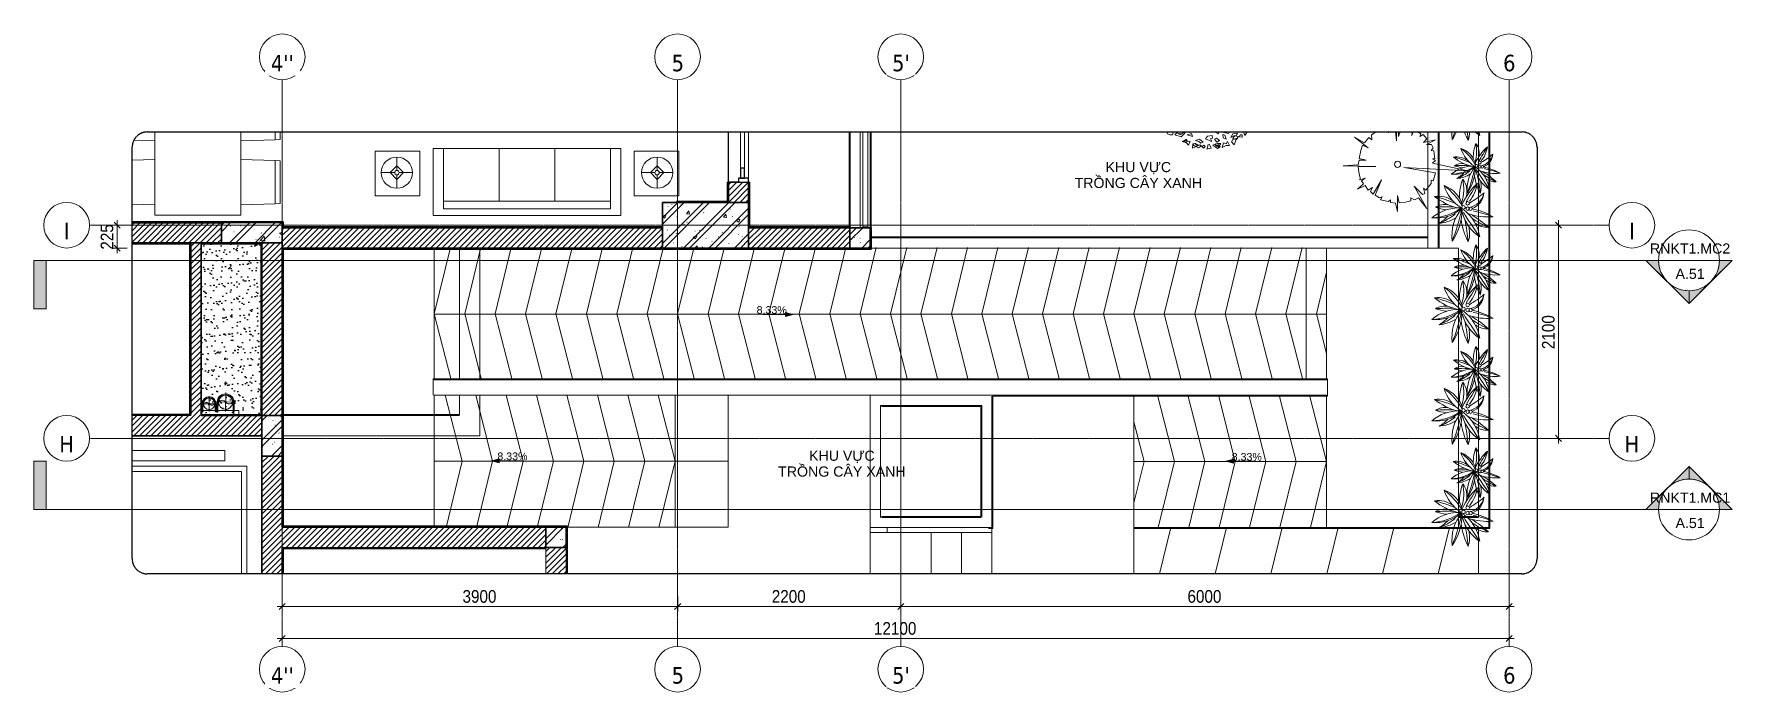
# Model space of a CAD drawing. Header units: millimetres. Extents: x 46404 to 154333, y -1327 to 55734.
# Drawn here: x 46404 to 63152, y 48938 to 55421 of the extents above; entities that cross this region are included whole.
import ezdxf

# ---------------------------------------------------------------- set-up
doc = ezdxf.new("R2010")
doc.units = ezdxf.units.MM
for name, pattern in [('Dash - Tight', [4.5, 3, -1.5]), ('Dash Dot 3_16_', [7.9375, 4.7625, -1.5875, 0, -1.5875]), ('Grid Line', [22.225, 12.7, -3.175, 3.175, -3.175]), ('Hidden', [7.14375, 4.7625, -2.38125]), ('IMPORT-CENTER _3_', [10.16, 6.35, -1.27, 1.27, -1.27])]:
    doc.linetypes.add(name, pattern=pattern)
for name, color, linetype, lineweight in [('0-1', 7, 'Continuous', 5), ('A-ANNO-DIMS', 211, 'Continuous', 9), ('A-ANNO-DIMS-50', 211, 'Continuous', 9), ('A-ANNO-NOTE', 131, 'Continuous', 9), ('A-CLNG-PATT-1', 13, 'Continuous', 25), ('A-DETL-GENF-1', 9, 'Continuous', 18), ('A-DETL-GENF-2', 92, 'Dash - Tight', 18), ('A-DETL-GENF-3', 92, 'Hidden', 25), ('A-DETL-MEDM', 33, 'Continuous', 35), ('A-DETL-THIN', 151, 'Continuous', 18), ('A-DOOR', 31, 'Continuous', 18), ('A-DOOR-1', 31, 'Continuous', 25), ('A-DOOR-FRAM', 31, 'Continuous', 25), ('A-FLOR', 192, 'Continuous', 18), ('A-FLOR-1', 250, 'Continuous', 18), ('A-FLOR-HRAL', 11, 'Continuous', 18), ('A-FLOR-HRAL-1', 11, 'Continuous', 25), ('A-WALL', 113, 'Continuous', 18), ('A-WALL-1', 113, 'Continuous', 35), ('A-WALL-PATT-1', 250, 'Continuous', 18), ('A-WALL-PATT-2', 111, 'Continuous', 18), ('G-ANNO-SYMB', 111, 'Continuous', 9), ('G-ANNO-SYMB-1', 111, 'Dash Dot 3_16_', 18), ('G-ANNO-TEXT-1', 7, 'Continuous', 9), ('G-IMPT-1', 8, 'Continuous', 25), ('G-IMPT-2', 8, 'Continuous', 18), ('G-IMPT-3', 8, 'IMPORT-CENTER _3_', 18), ('G-IMPT-4', 7, 'Continuous', 18), ('I-FURN', 30, 'Continuous', 18), ('I-FURN-1', 250, 'Continuous', 18), ('I-FURN-2', 253, 'Continuous', 18), ('I-WALL-1', 7, 'Continuous', 35), ('I-WALL-2', 250, 'Continuous', 18), ('I-WALL-3', 2, 'Continuous', 35), ('L-PLNT', 71, 'Continuous', 18), ('L-PLNT-1', 253, 'Continuous', 18), ('M-EQPM', 50, 'Continuous', 18), ('S-COLS', 52, 'Continuous', 18), ('S-COLS-1', 9, 'Continuous', 18), ('S-COLS-2', 7, 'Continuous', 35), ('S-GRID-1', 1, 'Grid Line', 9), ('S-GRID-IDEN', 1, 'Continuous', 9), ('S-STRS', 31, 'Continuous', 18)]:
    doc.layers.add(name, color=color, linetype=linetype, lineweight=lineweight)
doc.styles.add('Arial', font='arial.ttf', dxfattribs={"height": 0.0225})
doc.styles.add('Arial_1', font='arial.ttf', dxfattribs={"height": 0.018})
doc.styles.add('Arial_2', font='arial.ttf', dxfattribs={"height": 75})
doc.styles.add('Arial_3', font='arial.ttf', dxfattribs={"height": 100})
doc.styles.add('Tahoma_B', font='tahomabd.ttf', dxfattribs={"height": 162.5})
doc.styles.add('UTM Avo', font='', dxfattribs={"width": 0.9, "height": 125})
doc.styles.get('UTM Avo').set_extended_font_data('UTM Avo')
doc.dimstyles.new('1_Dim_chi_tiet_2_5', dxfattribs={"dimscale": 304.8, "dimtxt": 124.912619, "dimasz": 0.19685, "dimexe": 0.164042, "dimexo": 0.0625, "dimgap": 0.016404, "dimtad": 1, "dimdec": 0, "dimrnd": 5, "dimzin": 0, "dimdsep": 46, "dimtxsty": 'UTM Avo', "dimblk1": 'OBLIQUE', "dimblk2": 'OBLIQUE', "dimsah": 1, "dimcen": 0.09, "dimdle": 0.164042, "dimazin": 0, "dimtfac": 1, "dimtdec": 4, "dimtix": 1, "dimtmove": 0, "dimatfit": 3, "dimfxl": 0.328084, "dimfxlon": 1, "dimtvp": 1, "dimtolj": 1, "dimtzin": 0, "dimarcsym": 2})
pattern_1 = [(45, (0, 0), (-125.7236, 125.7236), []), (45, (0, 190.5), (-125.7236, 125.7236), [])]
pattern_2 = [(50, (0, 0), (364.3679, -31.8783), [38.1, -419.1]), (355, (0, 0), (-70.4859, 382.1133), [30.48, -335.28]), (100.451, (30.36, -2.66), (293.885, 350.2334), [32.38, -356.18]), (46.184, (0, 101.6), (542.1585, -84.0858), [57.15, -628.65]), (96.636, (45.2, 94.6), (474.805, 494.8554), [48.57, -534.27]), (351.184, (0, 101.6), (474.81, 494.85), [45.72, -502.92]), (21, (50.8, 76.2), (303.2285, -204.5305), [38.1, -419.1]), (326, (50.8, 76.2), (123.6039, 368.376), [30.48, -335.28]), (71.451, (76.07, 59.16), (426.8341, 163.8427), [32.38, -356.18]), (37.5, (0, 0), (6.17665, 169.11015), [16.764, -314.452, 16.764, -323.596, -336.55]), (37.5, (0, 0), (6.17665, 169.11015), [-671.576, 16.764, -319.786]), (7.5, (0, 0), (133.63888, 200.3615), [16.764, -177.292, 16.764, -306.832, -128.27]), (7.5, (0, 0), (133.63888, 200.3615), [-517.652, 16.764, -111.506]), (327.5, (-113.28, 0), (271.18182, -11.45836), [16.764, -110.236, 16.764, -379.476, -525.78]), (327.5, (-113.28, 0), (271.18182, -11.45836), [-523.24, 16.764, -509.016]), (317.5, (-164.08, 0), (296.2585, 50.85285), [16.764, -148.336, 16.764, -246.38, -373.38]), (317.5, (-164.08, 0), (296.2585, 50.85285), [-428.244, 16.764, -356.616])]
pattern_3 = [(45, (0, 0), (-26.516504, 26.516504), [])]
pattern_4 = [(45, (0, 0), (-28.284271, 28.284271), [])]
pattern_5 = [(50, (0, 0), (364.3679, -31.8783), [38.1, -419.1]), (355, (0, 0), (-70.4859, 382.1133), [30.48, -335.28]), (100.451, (30.36, -2.66), (293.885, 350.2334), [32.38, -356.18]), (46.184, (0, 101.6), (542.1585, -84.0858), [57.15, -628.65]), (96.636, (45.2, 94.6), (474.805, 494.8554), [48.57, -534.27]), (351.184, (0, 101.6), (474.81, 494.85), [45.72, -502.92]), (21, (50.8, 76.2), (303.2285, -204.5305), [38.1, -419.1]), (326, (50.8, 76.2), (123.6039, 368.376), [30.48, -335.28]), (71.451, (76.07, 59.16), (426.8341, 163.8427), [32.38, -356.18]), (37.5, (0, 0), (6.17665, 169.11015), [3.353, -327.863, 3.353, -337.007, -336.55]), (37.5, (0, 0), (6.17665, 169.11015), [-671.576, 3.353, -333.197]), (7.5, (0, 0), (133.63888, 200.3615), [3.353, -190.703, 3.353, -320.243, -128.27]), (7.5, (0, 0), (133.63888, 200.3615), [-517.652, 3.353, -124.917]), (327.5, (-113.28, 0), (271.18182, -11.45836), [3.353, -123.647, 3.353, -392.887, -525.78]), (327.5, (-113.28, 0), (271.18182, -11.45836), [-523.24, 3.353, -522.427]), (317.5, (-164.08, 0), (296.2585, 50.85285), [3.353, -161.747, 3.353, -259.791, -373.38]), (317.5, (-164.08, 0), (296.2585, 50.85285), [-428.244, 3.353, -370.027]), (45, (0, 0), (-125.7236, 125.7236), []), (45, (0, 190.5), (-125.7236, 125.7236), [])]

msp = doc.modelspace()

# ---------------------------------------------------------------- texts
at = {"layer": 'A-ANNO-NOTE', "char_height": 75, "width": 304.5, "attachment_point": 5, "line_spacing_factor": 0.936439, "style": 'Arial_2'}
for insert in [(53680.3, 52701.2), (51123.3, 51259.4), (58366.1, 51254.5)]:
    msp.add_mtext('\\pt24.99975,50.00025,75,99.99975,125.00025,150,174.99975,200.00025,225,249.99975,275.00025,300,324.99975,350.00025,375,399.99975,425.00025,450,474.99975,500.00025,525,549.99975,575.00025,600,624.99975,650.00025,675,699.99975,725.00025,750,774.99975,800.00025;8.33%', dxfattribs=dict(at, insert=insert))
at = {"layer": 'G-ANNO-SYMB', "char_height": 100, "attachment_point": 5, "line_spacing_factor": 0.936439, "style": 'Arial_3'}
for s, insert, width in [('\\pt635,1270,1905,2540,3175,3810,4445,5080,5715,6350,6985,7620,8255,8890,9525,10160,10795,11430,12065,12700,13335,13970,14605,15240,15875,16510,17145,17780,18415,19050,19685,20320;RNKT1.MC2', (62738.1, 53306.7), 807), ('\\pt635,1270,1905,2540,3175,3810,4445,5080,5715,6350,6985,7620,8255,8890,9525,10160,10795,11430,12065,12700,13335,13970,14605,15240,15875,16510,17145,17780,18415,19050,19685,20320;A.51', (62738.1, 53057.3), 297.5), ('\\pt635,1270,1905,2540,3175,3810,4445,5080,5715,6350,6985,7620,8255,8890,9525,10160,10795,11430,12065,12700,13335,13970,14605,15240,15875,16510,17145,17780,18415,19050,19685,20320;RNKT1.MC1', (62738.1, 50851.6), 807), ('\\pt635,1270,1905,2540,3175,3810,4445,5080,5715,6350,6985,7620,8255,8890,9525,10160,10795,11430,12065,12700,13335,13970,14605,15240,15875,16510,17145,17780,18415,19050,19685,20320;A.51', (62738.1, 50602.2), 297.5)]:
    msp.add_mtext(s, dxfattribs=dict(at, insert=insert, width=width))
at = {"layer": 'G-ANNO-TEXT-1', "char_height": 100, "width": 1316.5, "attachment_point": 5, "line_spacing_factor": 0.936439, "style": 'Arial_3'}
for insert in [(57296.5, 54031.1), (54372.6, 51187.2)]:
    msp.add_mtext('\\pt635,1270,1905,2540,3175,3810,4445,5080,5715,6350,6985,7620,8255,8890,9525,10160,10795,11430,12065,12700,13335,13970,14605,15240,15875,16510,17145,17780,18415,19050,19685,20320;KHU VỰC\\PTRỒNG CÂY XANH', dxfattribs=dict(at, insert=insert))

# ---------------------------------------------------------------- blocks, each defined once
blk = doc.blocks.new('NCV_TKTC_KET CAU_rvt-1-TKCS_RAMP NKT 1 - MẶT BẰNG')
at = {"layer": 'S-COLS-1'}
h = blk.add_hatch(dxfattribs=at)
h.set_pattern_fill('FP_2', color=256, style=0, pattern_type=2)
h.set_pattern_definition(pattern_1)
h.paths.add_polyline_path([(52603, 53312), (52603, 53312), (52603, 53762)])
h = blk.add_hatch(dxfattribs=at)
h.set_pattern_fill('FP_3', color=256, style=0, pattern_type=2)
h.set_pattern_definition(pattern_2)
h.paths.add_polyline_path([(52603, 53312), (52603, 53312), (52603, 53762)])
h = blk.add_hatch(dxfattribs=at)
h.set_pattern_fill('FP_2', color=256, style=0, pattern_type=2)
h.set_pattern_definition(pattern_1)
h.paths.add_polyline_path([(48852, 51262), (48853, 51262), (48852, 51662)])
h = blk.add_hatch(dxfattribs=at)
h.set_pattern_fill('FP_3', color=256, style=0, pattern_type=2)
h.set_pattern_definition(pattern_2)
h.paths.add_polyline_path([(48852, 51262), (48853, 51262), (48852, 51662)])
at = {"layer": 'S-COLS-2'}
for p, q in [((52603, 53762), (52603, 53312)), ((48653, 51662), (48653, 51262)), ((48853, 51262), (48853, 51662))]:
    blk.add_line(p, q, dxfattribs=at)
blk = doc.blocks.new('RES_BAN AN 1 - RES_BAN AN 1-851490-TKCS_RAMP NKT 1 - MẶT BẰNG')
at = {"layer": 'I-FURN-2'}
for p, q in [((-425, 0), (-425, -821)), ((425, 0), (-425, 0)), ((425, -821), (425, 0)), ((-762, -114), (-810, -115)), ((-810, -115), (-810, -537)), ((-762, -114), (-425, -102)), ((-762, -539), (-762, -114)), ((-762, -539), (-762, -114)), ((-425, -102), (-425, -550)), ((425, -102), (425, -550)), ((649, -110), (425, -102)), ((-810, -537), (-762, -539)), ((-425, -550), (-762, -539)), ((425, -550), (649, -542)), ((-810, -745), (-762, -744)), ((-810, -821), (-810, -745)), ((-762, -744), (-425, -733)), ((-762, -821), (-762, -744)), ((-762, -744), (-762, -821)), ((-425, -733), (-425, -821)), ((425, -733), (425, -821)), ((631, -739), (425, -733))]:
    blk.add_line(p, q, dxfattribs=at)
blk = doc.blocks.new('LOBBY_SOFA_1 - LOBBY_SOFA_1-852725-TKCS_RAMP NKT 1 - MẶT BẰNG')
at = {"layer": 'I-FURN'}
for p, q in [((-2688, 634), (-3128, 634)), ((-3128, 634), (-3128, 194)), ((-2915, 445), (-2915, 577)), ((-2688, 194), (-2688, 634)), ((-2556, 660), (-708, 660)), ((-2556, 0), (-2556, 660)), ((-2457, 66), (-2457, 660)), ((-1907, 143), (-1907, 660)), ((-1357, 143), (-1357, 660)), ((-807, 660), (-807, 66)), ((-708, 660), (-708, 0)), ((-576, 634), (-136, 634)), ((-576, 194), (-576, 634)), ((-349, 445), (-349, 577)), ((-136, 634), (-136, 194)), ((-2937, 423), (-3069, 423)), ((-2981, 423), (-2915, 489)), ((-2915, 357), (-2981, 423)), ((-2915, 489), (-2849, 423)), ((-2849, 423), (-2915, 357)), ((-2915, 269), (-2915, 401)), ((-2893, 423), (-2761, 423)), ((-371, 423), (-503, 423)), ((-349, 489), (-415, 423)), ((-415, 423), (-349, 357)), ((-283, 423), (-349, 489)), ((-349, 357), (-283, 423)), ((-349, 269), (-349, 401)), ((-327, 423), (-195, 423)), ((-3128, 194), (-2688, 194)), ((-136, 194), (-576, 194)), ((-708, 0), (-2556, 0)), ((-807, 143), (-2457, 143)), ((-807, 66), (-2457, 66))]:
    blk.add_line(p, q, dxfattribs=at)
for centre, radius in [((-2915, 423), 154), ((-349, 423), 154), ((-2915, 423), 22), ((-349, 423), 22)]:
    blk.add_circle(centre, radius, dxfattribs=at)
at = {"layer": 'I-FURN-2'}
for p, q in [((-3128, 634), (-2688, 634)), ((-3128, 194), (-3128, 634)), ((-2688, 634), (-2688, 194)), ((-2556, 660), (-708, 660)), ((-2556, 0), (-2556, 660)), ((-708, 660), (-708, 0)), ((-576, 634), (-136, 634)), ((-576, 194), (-576, 634)), ((-136, 634), (-136, 194)), ((-2688, 194), (-3128, 194)), ((-136, 194), (-576, 194)), ((-708, 0), (-2556, 0))]:
    blk.add_line(p, q, dxfattribs=at)
blk = doc.blocks.new('NCV_TKTC_TANG 1_rvt-1-TKCS_RAMP NKT 1 - MẶT BẰNG')
at = {"layer": 'A-WALL-PATT-1'}
h = blk.add_hatch(dxfattribs=at)
h.set_pattern_fill('FP_4', color=256, style=0, pattern_type=2)
h.set_pattern_definition(pattern_3)
h.paths.add_polyline_path([(53253, 53762), (53253, 53960), (53243, 53960), (53243, 53762)])
h = blk.add_hatch(dxfattribs=at)
h.set_pattern_fill('FP_4', color=256, style=0, pattern_type=2)
h.set_pattern_definition(pattern_3)
h.paths.add_polyline_path([(53453, 53512), (53463, 53512), (53463, 53960), (53453, 53960), (53453, 53512)])
h = blk.add_hatch(dxfattribs=at)
h.set_pattern_fill('FP_4', color=256, style=0, pattern_type=2)
h.set_pattern_definition(pattern_3)
h.paths.add_polyline_path([(53243, 53762), (53243, 53772), (52743, 53772), (52743, 53762), (52753, 53762)])
h = blk.add_hatch(dxfattribs=at)
h.set_pattern_fill('FP_4', color=256, style=0, pattern_type=2)
h.set_pattern_definition(pattern_3)
h.paths.add_polyline_path([(47373, 53562), (48863, 53562), (48863, 53572), (47373, 53572), (47373, 53567)])
h = blk.add_hatch(dxfattribs=at)
h.set_pattern_fill('FP_4', color=256, style=0, pattern_type=2)
h.set_pattern_definition(pattern_3)
h.paths.add_polyline_path([(48863, 53512), (48863, 53562), (48853, 53562), (48853, 53512)])
h = blk.add_hatch(dxfattribs=at)
h.set_pattern_fill('FP_4', color=256, style=0, pattern_type=2)
h.set_pattern_definition(pattern_3)
h.paths.add_polyline_path([(52603, 53512), (52603, 53522), (48863, 53522), (48863, 53512), (50770, 53512)])
h = blk.add_hatch(dxfattribs=at)
h.set_pattern_fill('FP_4', color=256, style=0, pattern_type=2)
h.set_pattern_definition(pattern_3)
h.paths.add_polyline_path([(53463, 53512), (54453, 53512), (54453, 53522), (53463, 53522)])
at = {"layer": 'A-FLOR-1'}
for p, q in [((53252, 54456), (53252, 53960)), ((53253, 53960), (53253, 54456)), ((53452, 54000), (53452, 54456))]:
    blk.add_line(p, q, dxfattribs=at)
at = {"layer": 'I-WALL-1'}
for p, q in [((53243, 53960), (53243, 53772)), ((53253, 53960), (53243, 53960)), ((53253, 53762), (53253, 53960)), ((53453, 53960), (53453, 53762)), ((53463, 53960), (53453, 53960)), ((53463, 53522), (53463, 53960)), ((53243, 53772), (52743, 53772)), ((52743, 53772), (52743, 53762)), ((48863, 53572), (47373, 53572)), ((47373, 53562), (48253, 53562)), ((48853, 53512), (48863, 53512)), ((48863, 53562), (48863, 53572)), ((48863, 53522), (48863, 53562)), ((52603, 53522), (48863, 53522)), ((48863, 53512), (52603, 53512)), ((53453, 53512), (53463, 53512)), ((54453, 53522), (53463, 53522)), ((53463, 53512), (54453, 53512)), ((54453, 53512), (54453, 53522))]:
    blk.add_line(p, q, dxfattribs=at)
at = {"layer": 'I-WALL-2'}
for p, q in [((54443, 53522), (54443, 54456)), ((54453, 54456), (54453, 53522))]:
    blk.add_line(p, q, dxfattribs=at)
at = {"layer": 'I-FURN-1', "rotation": 180}
blk.add_blockref('RES_BAN AN 1 - RES_BAN AN 1-851490-TKCS_RAMP NKT 1 - MẶT BẰNG', (48021, 53635), dxfattribs=at)
at = {"layer": 'I-FURN-1'}
blk.add_blockref('LOBBY_SOFA_1 - LOBBY_SOFA_1-852725-TKCS_RAMP NKT 1 - MẶT BẰNG', (52899, 53632), dxfattribs=at)
blk = doc.blocks.new('DEG_02-DEG_03 - DEG_02-2500x2400mm-CỬA ĐI 02 CÁNH TRƯỢT-625766-TKCS_RAMP NKT 1 - MẶT BẰNG')
at = {"layer": 'A-DOOR'}
for p, q in [((754, 60), (1110, 60)), ((1110, 20), (754, 20))]:
    blk.add_line(p, q, dxfattribs=at)
at = {"layer": 'A-DOOR-1'}
for p, q in [((1210, 60), (1110, 60)), ((1110, 60), (1110, 20)), ((1110, 20), (1210, 20)), ((1210, 20), (1210, 60))]:
    blk.add_line(p, q, dxfattribs=at)
at = {"layer": 'A-DOOR-FRAM'}
for p, q in [((1250, 100), (1210, 100)), ((1210, 100), (1210, 0)), ((1210, 0), (1250, 0)), ((1250, 0), (1250, 100))]:
    blk.add_line(p, q, dxfattribs=at)
blk = doc.blocks.new('Railing - 50 x 10mm-1251311-TKCS_RAMP NKT 1 - MẶT BẰNG')
at = {"layer": 'A-FLOR-HRAL-1'}
for p, q in [((25, 5), (-25, 5)), ((-25, 5), (-25, 0)), ((25, 0), (25, 5))]:
    blk.add_line(p, q, dxfattribs=at)
blk = doc.blocks.new('Railing - Railing-1598497-TKCS_RAMP NKT 1 - MẶT BẰNG')
at = {"layer": 'A-FLOR-HRAL'}
for p, q in [((54579, 54456), (54579, 53517)), ((54629, 53517), (54629, 54456))]:
    blk.add_line(p, q, dxfattribs=at)
blk.add_blockref('Railing - 50 x 10mm-1251311-TKCS_RAMP NKT 1 - MẶT BẰNG', (54604, 53512))
blk = doc.blocks.new('TKTC_XREF_251221_MB TANG 1 - TKTC_XREF_260130_MB TANG 1_dwg_$cc-4202122-TKCS_RAMP NKT 1 - MẶT BẰNG')
at = {"layer": 'G-IMPT-2'}
blk.add_circle((0, 0), 0.5, dxfattribs=at)
for centre, radius, start, end in [((0, 0), 0.5, 90, 270), ((0.19, 0.25), 0.313, 126.8699, 233.1301), ((-0.19, -0.25), 0.313, 306.8699, 53.1301)]:
    blk.add_arc(centre, radius, start, end, dxfattribs=at)
at = {"layer": 'G-IMPT-3'}
for p, q in [((-0.67, 0), (0.67, 0)), ((0, -0.67), (0, 0.67))]:
    blk.add_line(p, q, dxfattribs=at)
blk = doc.blocks.new('TKTC_XREF_251221_MB TANG 1 - TKTC_XREF_260130_MB TANG 1_dwg_CUM U_DN100-4202112-TKCS_RAMP NKT 1 - MẶT BẰNG')
at = {"layer": 'G-IMPT-2'}
blk.add_hatch(color=256, dxfattribs=at).paths.add_polyline_path([(0, 61), (0, 57), (15, 55), (28, 49), (40, 40), (49, 28), (55, 15), (57, 0), (55, -15), (49, -29), (40, -40), (28, -49), (15, -55), (0, -57), (0, -61), (16, -59), (30, -53), (43, -43), (53, -31), (59, -16), (61, 0), (59, 16), (53, 30), (43, 43), (30, 53), (16, 59)])
for p, q in [((-79, 67), (-79, 63)), ((-77, 67), (-77, 63)), ((-75, 67), (-75, 63)), ((-73, 69), (-73, 61)), ((-67, 68), (-72, 68)), ((-67, 62), (-72, 62)), ((-65, 69), (0, 69)), ((-79, -63), (-79, -67)), ((-77, -63), (-77, -67)), ((-75, -63), (-75, -67)), ((-73, -61), (-73, -69)), ((-67, -62), (-72, -62)), ((-67, -68), (-72, -68)), ((-65, -69), (0, -69))]:
    blk.add_line(p, q, dxfattribs=at)
at = {"layer": 'G-IMPT-2', "flags": 128}
for points in [[(-73, 68), (-78, 68), (-78, 62), (-73, 62)], [(-72, 59), (-67, 59), (-67, 71), (-72, 71)], [(-67, 71), (-67, 73), (-65, 73), (-65, 57), (-67, 57), (-67, 59)], [(-65, 61), (0, 61), (0, 57)], [(-73, -62), (-78, -62), (-78, -68), (-73, -68)], [(-72, -71), (-67, -71), (-67, -59), (-72, -59)], [(-67, -59), (-67, -57), (-65, -57), (-65, -73), (-67, -73), (-67, -71)], [(-65, -61), (0, -61), (0, -57)]]:
    blk.add_lwpolyline(points, dxfattribs=at)
at = {"layer": 'G-IMPT-2'}
for centre, radius, start, end in [((-78, 67), 0.96, 90, 180), ((-78, 63), 0.96, 180, 270), ((-71, 69), 1.56, 112.6199, 247.3801), ((-68, 65), 4.8, 143.1301, 216.8699), ((-71, 61), 1.56, 112.6199, 247.3801), ((0, 0), 69, 270, 90), ((0, 0), 61, 270, 90), ((0, 0), 57, 270, 90), ((-78, -63), 0.96, 90, 180), ((-78, -67), 0.96, 180, 270), ((-71, -61), 1.56, 112.6199, 247.3801), ((-68, -65), 4.8, 143.1301, 216.8699), ((-71, -69), 1.56, 112.6199, 247.3801)]:
    blk.add_arc(centre, radius, start, end, dxfattribs=at)
blk = doc.blocks.new('TKTC_XREF_251221_MB TANG 1 - TKTC_XREF_260130_MB TANG 1_dwg_$cc-4202116-TKCS_RAMP NKT 1 - MẶT BẰNG')
at = {"layer": 'G-IMPT-2'}
blk.add_circle((0, 0), 0.5, dxfattribs=at)
for centre, radius, start, end in [((0, 0), 0.5, 90, 270), ((0.19, 0.25), 0.313, 126.8699, 233.1301), ((-0.19, -0.25), 0.313, 306.8699, 53.1301)]:
    blk.add_arc(centre, radius, start, end, dxfattribs=at)
at = {"layer": 'G-IMPT-3'}
for p, q in [((-0.67, 0), (0.67, 0)), ((0, -0.67), (0, 0.67))]:
    blk.add_line(p, q, dxfattribs=at)
blk = doc.blocks.new('TKTC_XREF_251221_MB TANG 1 - TKTC_XREF_260130_MB TANG 1_dwg-4202109-TKCS_RAMP NKT 1 - MẶT BẰNG')
at = {"layer": 'G-IMPT-1'}
blk.add_line((-154299, -350785), (-154299, -350775), dxfattribs=at)
at = {"layer": 'G-IMPT-2', "flags": 128}
blk.add_lwpolyline([(-154727, -349634), (-154727, -349684), (-155093, -349684), (-155093, -349634), (-154727, -349634), (-154727, -349684), (-155093, -349684), (-155093, -349634), (-154727, -349634)], dxfattribs=at)
at = {"extrusion": (0, 0, -1)}
for name, p, xscale, yscale, zscale, rotation in [('TKTC_XREF_251221_MB TANG 1 - TKTC_XREF_260130_MB TANG 1_dwg_$cc-4202122-TKCS_RAMP NKT 1 - MẶT BẰNG', (155020, -349570), 114.0000000000649, 114.0000000000649, -114.0000000000649, 269.9277821117897), ('TKTC_XREF_251221_MB TANG 1 - TKTC_XREF_260130_MB TANG 1_dwg_$cc-4202116-TKCS_RAMP NKT 1 - MẶT BẰNG', (154857, -349553), 140.0000000000797, 140.0000000000797, -140.0000000000797, 271.0087957877645)]:
    blk.add_blockref(name, p, dxfattribs=dict(at, xscale=xscale, yscale=yscale, zscale=zscale, rotation=rotation))
at = {"rotation": 90.072217886616}
blk.add_blockref('TKTC_XREF_251221_MB TANG 1 - TKTC_XREF_260130_MB TANG 1_dwg_CUM U_DN100-4202112-TKCS_RAMP NKT 1 - MẶT BẰNG', (-155020, -349569), dxfattribs=at)
at = {"xscale": 1.228070175438593, "yscale": 1.228070175438593, "zscale": 1.228070175438593, "rotation": 88.99120421064113}
blk.add_blockref('TKTC_XREF_251221_MB TANG 1 - TKTC_XREF_260130_MB TANG 1_dwg_CUM U_DN100-4202112-TKCS_RAMP NKT 1 - MẶT BẰNG', (-154857, -349556), dxfattribs=at)
blk = doc.blocks.new('TKTC_XREF_251221_MB TANG 1 - TKTC_XREF_251221_MB TANG 1-2038492-TKCS_RAMP NKT 1 - MẶT BẰNG')
blk.add_blockref('TKTC_XREF_251221_MB TANG 1 - TKTC_XREF_260130_MB TANG 1_dwg-4202109-TKCS_RAMP NKT 1 - MẶT BẰNG', (169499, 384110))
blk = doc.blocks.new('CAY BACH TRINH - CAY BACH TRINH_dwg-2249800-TKCS_RAMP NKT 1 - MẶT BẰNG')
at = {"layer": 'G-IMPT-2'}
for p, q in [((-720, -1178), (-698, -1231)), ((-403, -1178), (-384, -1242))]:
    blk.add_line(p, q, dxfattribs=at)
at = {"layer": 'G-IMPT-2', "flags": 128}
for points in [[(-1138, -1178), (-1165, -1196), (-1203, -1289), (-1272, -1178)], [(-698, -1231), (-557, -1193), (-552, -1178)], [(-384, -1242), (-286, -1181), (-289, -1178)], [(470, -1178), (482, -1196), (514, -1178)], [(1103, -1266), (1025, -1267), (999, -1178)], [(1201, -1178), (1184, -1238), (1103, -1266)]]:
    blk.add_lwpolyline(points, dxfattribs=at)
for points in [[(-1117, -1335), (-1039, -1334), (-1059, -1267), (-1114, -1266)], [(-883, -1296), (-1010, -1321), (-942, -1409), (-834, -1384)], [(-771, -1348), (-831, -1232), (-975, -1212), (-947, -1284), (-866, -1298)], [(-872, -1573), (-787, -1482), (-829, -1416), (-944, -1384)], [(-505, -1659), (-547, -1509), (-620, -1542), (-671, -1472), (-727, -1598), (-626, -1595)], [(-622, -1399), (-535, -1360), (-523, -1254), (-580, -1280)], [(-386, -1646), (-464, -1534), (-357, -1534), (-289, -1559)], [(-215, -1584), (-355, -1693), (-443, -1641), (-373, -1567), (-346, -1624), (-297, -1583), (-299, -1545)], [(-336, -1491), (-270, -1405), (-332, -1372), (-423, -1439)], [(-180, -1469), (12, -1396), (-45, -1309), (-194, -1290), (-200, -1370), (-142, -1392)], [(-55, -1574), (-63, -1616), (-24, -1708), (-167, -1674), (-109, -1565)], [(323, -1445), (199, -1404), (83, -1492), (153, -1523), (221, -1476)], [(228, -1671), (131, -1609), (189, -1571), (209, -1584), (306, -1584), (306, -1534), (404, -1546), (365, -1609)], [(411, -1674), (406, -1550), (330, -1534), (226, -1592)], [(411, -1324), (581, -1272), (441, -1226)], [(731, -1476), (595, -1400), (567, -1474), (481, -1461), (531, -1590), (600, -1516)], [(608, -1509), (686, -1484), (608, -1434)], [(667, -1184), (647, -1221), (764, -1334), (959, -1271), (891, -1209), (764, -1246)], [(775, -1261), (835, -1251), (807, -1222)], [(69, -1680), (123, -1624), (62, -1590), (23, -1629)]]:
    blk.add_lwpolyline(points, close=True, dxfattribs=at)
blk = doc.blocks.new('CAY BACH TRINH - CAY BACH TRINH-2271498-TKCS_RAMP NKT 1 - MẶT BẰNG')
at = {"extrusion": (0, 0, -1), "xscale": 0.3200000000000001, "yscale": 0.3200000000000001, "zscale": -0.3200000000000001, "rotation": 180}
blk.add_blockref('CAY BACH TRINH - CAY BACH TRINH_dwg-2249800-TKCS_RAMP NKT 1 - MẶT BẰNG', (0, 0), dxfattribs=at)
blk = doc.blocks.new('CAY DUA VAN PHAT - CAY DUA VAN PHAT_dwg-V1-TKCS_RAMP NKT 1 - MẶT BẰNG')
at = {"layer": 'G-IMPT-2'}
for centre, radius, start, end in [((1231, 130), 820, 82.645, 93.254), ((695, 1884), 1138, 295.5106, 304.2767), ((-95, 4605), 3931, 289.0091, 291.3553), ((719, -638), 1418, 63.4093, 70.8193), ((1382, 1224), 834, 256.2785, 261.0676), ((1508, 3143), 2517, 262.6197, 266.4905), ((1174, 1190), 589, 271.0709, 287.8197), ((595, -16), 778, 32.2613, 40.6299), ((-3578, -6350), 8300, 54.408, 54.9782)]:
    blk.add_arc(centre, radius, start, end, dxfattribs=at)
blk = doc.blocks.new('CAY DUA VAN PHAT - CAY DUA VAN PHAT-V2-TKCS_RAMP NKT 1 - MẶT BẰNG')
at = {"extrusion": (0, 0, -1), "xscale": 0.5, "yscale": 0.5, "zscale": -0.5, "rotation": 180}
blk.add_blockref('CAY DUA VAN PHAT - CAY DUA VAN PHAT_dwg-V1-TKCS_RAMP NKT 1 - MẶT BẰNG', (152, 371), dxfattribs=at)
blk = doc.blocks.new('CAY MAI VAN PHUC - CAY DUC SOC_dwg-2256080-TKCS_RAMP NKT 1 - MẶT BẰNG')
at = {"layer": 'G-IMPT-2', "flags": 128}
for points in [[(-250, 405), (-293, 380), (-280, 347), (-320, 373), (-366, 320), (-326, 274), (-473, 307), (-360, 247), (-426, 247), (-446, 207), (-419, 174), (-453, 167), (-466, 68), (-439, 68), (-473, 48), (-439, 14), (-878, -79), (-80, -39), (-473, -105), (-446, -205), (-419, -198), (-419, -238), (-353, -324), (-326, -298), (-340, -364), (-313, -378), (-207, -271), (-366, -550), (-260, -418), (-213, -444), (-167, -418), (-167, -457), (-100, -471), (-20, -481), (0, -391), (0, -590), (26, -484), (86, -477), (86, -444), (113, -464), (212, -444), (192, -404), (226, -418), (279, -384), (199, -192), (305, -371), (339, -338), (312, -291), (365, -324), (405, -265), (498, -311), (425, -245), (452, -205), (405, -172), (472, -192), (465, -172), (485, -99), (492, -25), (272, -25), (678, -19), (492, -6), (478, 54), (392, 54), (478, 74), (458, 174), (438, 240), (365, 207), (538, 340), (412, 267), (359, 333), (319, 307), (325, 367), (268, 405)], [(-186, 405), (-173, 360), (-200, 405)], [(-11, 405), (-14, 347), (-34, 405)], [(25, 405), (13, 293), (11, 405)], [(117, 405), (113, 393), (113, 405)]]:
    blk.add_lwpolyline(points, dxfattribs=at)
at = {"layer": 'G-IMPT-2'}
blk.add_circle((0, 0), 38.6, dxfattribs=at)
blk = doc.blocks.new('CAY MAI VAN PHUC - CAY BONG TRANG-2256527-TKCS_RAMP NKT 1 - MẶT BẰNG')
at = {"extrusion": (0, 0, -1), "xscale": 0.7894736842105263, "yscale": 0.7894736842105263, "zscale": -0.7894736842105263, "rotation": 180}
blk.add_blockref('CAY MAI VAN PHUC - CAY DUC SOC_dwg-2256080-TKCS_RAMP NKT 1 - MẶT BẰNG', (0, 0), dxfattribs=at)
blk = doc.blocks.new('Thang may HIEN - Dài x Rộng - 2000x2000-2402764-TKCS_RAMP NKT 1 - MẶT BẰNG')
at = {"layer": 'A-DOOR'}
for p, q in [((-800, -840), (-800, -1900)), ((-750, -840), (-750, -1850)), ((-800, -1900), (330, -1900)), ((-750, -1850), (330, -1850)), ((330, -1955), (-584, -1955)), ((-584, -1955), (-584, -2055)), ((-584, -2055), (330, -2055))]:
    blk.add_line(p, q, dxfattribs=at)
blk = doc.blocks.new('Top Rail Type - Top Rail_Internal_-2412096-TKCS_RAMP NKT 1 - MẶT BẰNG')
at = {"layer": 'A-FLOR-HRAL'}
for p, q in [((54819, 50508), (54819, 50558)), ((54819, 50558), (55819, 50558)), ((55853, 50508), (54819, 50508)), ((55853, 50548), (55853, 50508))]:
    blk.add_line(p, q, dxfattribs=at)
blk = doc.blocks.new('Top Rail Type - Top Rail_Internal_-V3-TKCS_RAMP NKT 1 - MẶT BẰNG')
at = {"layer": 'A-FLOR-HRAL'}
for p, q in [((54653, 50508), (54653, 50558)), ((55819, 50558), (54653, 50558)), ((55853, 50508), (54653, 50508)), ((55853, 50508), (55853, 50548))]:
    blk.add_line(p, q, dxfattribs=at)
blk = doc.blocks.new('CAY DUA VAN PHAT - CAY DUA VAN PHAT_dwg-2253781-TKCS_RAMP NKT 1 - MẶT BẰNG')
at = {"layer": 'G-IMPT-2'}
for centre, radius in [((593, 639), 36), ((672, 721), 35.7), ((697, 637), 34.9), ((-210, 400), 28.8), ((-147, 465), 28.5), ((-127, 399), 27.9), ((-125, 354), 26.8), ((699, 582), 33.5)]:
    blk.add_circle(centre, radius, dxfattribs=at)
for centre, radius, start, end in [((1505, 811), 822, 139.4024, 182.222), ((-166, 1382), 1047, 324.1916, 358.058), ((111, 1269), 774, 319.7296, 5.697), ((6, 342), 797, 32.8088, 72.6703), ((1228, 1818), 1217, 215.9709, 241.576), ((780, 1289), 568, 199.0692, 255.8486), ((934, 1217), 484, 171.2807, 217.3319), ((2364, 1712), 1954, 192.4553, 205.3067), ((-423, 568), 1138, 13.4336, 39.4147), ((973, 1083), 357, 147.7766, 188.9369), ((3038, 1041), 2378, 174.4112, 183.2032), ((-370, 929), 1096, 6.6166, 18.285), ((-62, 1592), 1117, 320.6802, 339.5986), ((273, 1621), 826, 313.9588, 329.5669), ((288, 1249), 698, 326.9057, 356.2457), ((-61, 920), 454, 199.0692, 255.8486), ((298, 1343), 973, 215.9709, 241.576), ((-680, 163), 638, 32.8088, 72.6703), ((63, 863), 387, 171.2807, 217.3319), ((1207, 1258), 1563, 192.4553, 205.3067), ((-1023, 343), 910, 13.4336, 39.4147), ((94, 755), 285, 147.7766, 188.9369), ((1746, 722), 1902, 174.4112, 183.2032), ((-981, 632), 877, 6.6166, 18.285), ((520, 538), 658, 139.4024, 182.222), ((-817, 994), 838, 324.1916, 358.058), ((-596, 904), 619, 319.7296, 5.697), ((-734, 1163), 893, 320.6802, 339.5986), ((-466, 1186), 660, 313.9588, 329.5669), ((-454, 888), 558, 326.9057, 356.2457), ((479, -252), 1052, 89.4613, 109.9839), ((312, 1657), 941, 258.2106, 286.2462), ((355, 1024), 372, 230.7445, 286.7036), ((1140, -403), 1267, 115.2182, 137.8561), ((1231, 130), 820, 82.645, 130.2275), ((-95, 4605), 3931, 281.7668, 291.3553), ((695, 1884), 1138, 271.0634, 304.2767), ((1382, 1224), 834, 217.0531, 261.0676), ((-3578, -6350), 8300, 54.408, 58.4536), ((595, -16), 778, 32.2613, 76.6297), ((719, -638), 1418, 63.4093, 82.2197), ((1508, 3143), 2517, 256.4051, 266.4905), ((-301, -313), 841, 89.4613, 109.9839), ((-435, 1214), 752, 258.2106, 286.2462), ((-400, 708), 298, 230.7445, 286.7036), ((228, -433), 1014, 115.2182, 137.8561), ((13616, -22598), 26867, 121.0335, 121.7551), ((-623, 844), 605, 279.4235, 308.939), ((-438, 432), 297, 282.004, 349.47), ((-1547, 1133), 1535, 319.7391, 330.0623), ((300, -7), 656, 82.645, 130.2275), ((-761, 3573), 3145, 281.7668, 291.3553), ((-128, 1396), 910, 271.0634, 304.2767), ((421, 868), 667, 217.0531, 261.0676), ((-3547, -5191), 6640, 54.408, 58.4536), ((-209, -124), 623, 32.2613, 76.6297), ((-904, 89), 909, 354.3681, 19.6563), ((-109, -621), 1134, 63.4093, 82.2197), ((522, 2403), 2014, 256.4051, 266.4905), ((255, 841), 471, 259.1512, 287.8197), ((17875, -28109), 33584, 121.0335, 121.7551), ((77, 1194), 757, 279.4235, 308.939), ((308, 679), 372, 282.004, 349.47), ((-1079, 1556), 1919, 319.7391, 330.0623), ((354, 678), 363, 274.943, 339.2141), ((2057, 828), 1385, 191.6383, 209.8274), ((3457, 1105), 2775, 191.9083, 200.385), ((-275, 250), 1136, 354.3681, 19.6563), ((2568, 1595), 2030, 210.8992, 222.2343), ((-1245, -845), 2549, 24.9673, 33.2653), ((691, 255), 375, 356.3118, 36.6378), ((1174, 1190), 589, 259.1512, 287.8197), ((-401, 431), 291, 274.943, 339.2141), ((961, 551), 1108, 191.6383, 209.8274), ((2081, 773), 2220, 191.9083, 200.385), ((1370, 1165), 1624, 210.8992, 222.2343), ((-1680, -787), 2039, 24.9673, 33.2653), ((-131, 93), 300, 356.3118, 36.6378)]:
    blk.add_arc(centre, radius, start, end, dxfattribs=at)
blk = doc.blocks.new('CAY DUA VAN PHAT - CAY DUA VAN PHAT_dwg-V4-TKCS_RAMP NKT 1 - MẶT BẰNG')
at = {"layer": 'G-IMPT-2'}
for centre, radius in [((593, 639), 36), ((672, 721), 35.7), ((697, 637), 34.9), ((-210, 400), 28.8), ((-147, 465), 28.5), ((-127, 399), 27.9), ((-125, 354), 26.8), ((699, 582), 33.5)]:
    blk.add_circle(centre, radius, dxfattribs=at)
for centre, radius, start, end in [((1505, 811), 822, 139.4024, 182.222), ((-166, 1382), 1047, 324.1916, 358.058), ((111, 1269), 774, 319.7296, 5.697), ((6, 342), 797, 32.8088, 72.6703), ((1228, 1818), 1217, 215.9709, 241.576), ((780, 1289), 568, 199.0692, 255.8486), ((934, 1217), 484, 171.2807, 217.3319), ((2364, 1712), 1954, 192.4553, 205.3067), ((-423, 568), 1138, 13.4336, 39.4147), ((973, 1083), 357, 147.7766, 188.9369), ((3038, 1041), 2378, 174.4112, 183.2032), ((-370, 929), 1096, 6.6166, 18.285), ((-62, 1592), 1117, 320.6802, 339.5986), ((273, 1621), 826, 313.9588, 329.5669), ((288, 1249), 698, 326.9057, 356.2457), ((-61, 920), 454, 199.0692, 255.8486), ((298, 1343), 973, 215.9709, 241.576), ((-680, 163), 638, 32.8088, 72.6703), ((63, 863), 387, 171.2807, 217.3319), ((1207, 1258), 1563, 192.4553, 205.3067), ((-1023, 343), 910, 13.4336, 39.4147), ((94, 755), 285, 147.7766, 188.9369), ((1746, 722), 1902, 174.4112, 183.2032), ((-981, 632), 877, 6.6166, 18.285), ((520, 538), 658, 139.4024, 182.222), ((-817, 994), 838, 324.1916, 358.058), ((-596, 904), 619, 319.7296, 5.697), ((-734, 1163), 893, 320.6802, 339.5986), ((-466, 1186), 660, 313.9588, 329.5669), ((-454, 888), 558, 326.9057, 356.2457), ((479, -252), 1052, 89.4613, 109.9839), ((312, 1657), 941, 258.2106, 286.2462), ((355, 1024), 372, 230.7445, 286.7036), ((1140, -403), 1267, 115.2182, 137.8561), ((1231, 130), 820, 82.645, 130.2275), ((-95, 4605), 3931, 281.7668, 291.3553), ((695, 1884), 1138, 271.0634, 304.2767), ((1382, 1224), 834, 217.0531, 261.0676), ((-3578, -6350), 8300, 54.408, 58.4536), ((595, -16), 778, 32.2613, 76.6297), ((719, -638), 1418, 63.4093, 82.2197), ((1508, 3143), 2517, 256.4051, 266.4905), ((-301, -313), 841, 89.4613, 109.9839), ((-435, 1214), 752, 258.2106, 286.2462), ((-400, 708), 298, 230.7445, 286.7036), ((228, -433), 1014, 115.2182, 137.8561), ((13616, -22598), 26867, 121.0335, 121.7551), ((-623, 844), 605, 279.4235, 308.939), ((-438, 432), 297, 282.004, 349.47), ((-1547, 1133), 1535, 319.7391, 330.0623), ((300, -7), 656, 82.645, 130.2275), ((-761, 3573), 3145, 281.7668, 291.3553), ((-128, 1396), 910, 271.0634, 304.2767), ((421, 868), 667, 217.0531, 261.0676), ((-3547, -5191), 6640, 54.408, 58.4536), ((-209, -124), 623, 32.2613, 76.6297), ((-904, 89), 909, 354.3681, 19.6563), ((-109, -621), 1134, 63.4093, 82.2197), ((522, 2403), 2014, 256.4051, 266.4905), ((255, 841), 471, 259.1512, 287.8197), ((17875, -28109), 33584, 121.0335, 121.7551), ((77, 1194), 757, 279.4235, 308.939), ((308, 679), 372, 282.004, 349.47), ((-1079, 1556), 1919, 319.7391, 330.0623), ((354, 678), 363, 274.943, 339.2141), ((2057, 828), 1385, 191.6383, 209.8274), ((3457, 1105), 2775, 191.9083, 200.385), ((-275, 250), 1136, 354.3681, 19.6563), ((2568, 1595), 2030, 210.8992, 222.2343), ((-1245, -845), 2549, 24.9673, 33.2653), ((691, 255), 375, 356.3118, 36.6378), ((1174, 1190), 589, 259.1512, 287.8197), ((-401, 431), 291, 274.943, 339.2141), ((961, 551), 1108, 191.6383, 209.8274), ((2081, 773), 2220, 191.9083, 200.385), ((1370, 1165), 1624, 210.8992, 222.2343), ((-1680, -787), 2039, 24.9673, 33.2653), ((-131, 93), 300, 356.3118, 36.6378)]:
    blk.add_arc(centre, radius, start, end, dxfattribs=at)
at = {"layer": 'G-IMPT-4', "attachment_point": 1, "rotation": 180, "line_spacing_factor": 0.941778}
for s, insert, char_height, width, style in [('10 - 8 - 1998', (-217, 367), 0.018, 0.171, 'Arial_1'), ('KTS.Vo nguyen Loc', (-217, 367), 0.018, 0.267, 'Arial_1'), ('10 - 8 - 1998', (584, 598), 0.0225, 0.213, 'Arial'), ('KTS.Vo nguyen Loc', (584, 598), 0.0225, 0.334, 'Arial')]:
    blk.add_mtext(s, dxfattribs=dict(at, insert=insert, char_height=char_height, width=width, style=style))
blk = doc.blocks.new('CAY DUA VAN PHAT - CAY DUA VAN PHAT-V5-TKCS_RAMP NKT 1 - MẶT BẰNG')
at = {"extrusion": (0, 0, -1), "xscale": 0.5, "yscale": 0.5, "zscale": -0.5, "rotation": 180}
for name in ['CAY DUA VAN PHAT - CAY DUA VAN PHAT_dwg-2253781-TKCS_RAMP NKT 1 - MẶT BẰNG', 'CAY DUA VAN PHAT - CAY DUA VAN PHAT_dwg-V4-TKCS_RAMP NKT 1 - MẶT BẰNG']:
    blk.add_blockref(name, (152, 371), dxfattribs=at)
blk = doc.blocks.new('CAY DUA VAN PHAT - CAY DUA VAN PHAT_dwg-V6-TKCS_RAMP NKT 1 - MẶT BẰNG')
at = {"layer": 'G-IMPT-2'}
for centre, radius in [((593, 639), 36), ((672, 721), 35.7), ((697, 637), 34.9), ((-210, 400), 28.8), ((-147, 465), 28.5), ((-127, 399), 27.9), ((-125, 354), 26.8), ((699, 582), 33.5)]:
    blk.add_circle(centre, radius, dxfattribs=at)
for centre, radius, start, end in [((1505, 811), 822, 139.4024, 182.222), ((-166, 1382), 1047, 324.1916, 358.058), ((111, 1269), 774, 319.7296, 5.697), ((6, 342), 797, 32.8088, 72.6703), ((1228, 1818), 1217, 215.9709, 241.576), ((780, 1289), 568, 199.0692, 255.8486), ((934, 1217), 484, 171.2807, 217.3319), ((2364, 1712), 1954, 192.4553, 205.3067), ((-423, 568), 1138, 13.4336, 39.4147), ((973, 1083), 357, 147.7766, 188.9369), ((3038, 1041), 2378, 174.4112, 183.2032), ((-370, 929), 1096, 6.6166, 18.285), ((-62, 1592), 1117, 320.6802, 339.5986), ((273, 1621), 826, 313.9588, 329.5669), ((288, 1249), 698, 326.9057, 356.2457), ((-61, 920), 454, 199.0692, 255.8486), ((298, 1343), 973, 215.9709, 241.576), ((-680, 163), 638, 32.8088, 72.6703), ((63, 863), 387, 171.2807, 217.3319), ((1207, 1258), 1563, 192.4553, 205.3067), ((-1023, 343), 910, 13.4336, 39.4147), ((94, 755), 285, 147.7766, 188.9369), ((1746, 722), 1902, 174.4112, 183.2032), ((-981, 632), 877, 6.6166, 18.285), ((520, 538), 658, 139.4024, 182.222), ((-817, 994), 838, 324.1916, 358.058), ((-596, 904), 619, 319.7296, 5.697), ((-734, 1163), 893, 320.6802, 339.5986), ((-466, 1186), 660, 313.9588, 329.5669), ((-454, 888), 558, 326.9057, 356.2457), ((479, -252), 1052, 89.4613, 109.9839), ((312, 1657), 941, 258.2106, 286.2462), ((355, 1024), 372, 230.7445, 286.7036), ((1140, -403), 1267, 115.2182, 137.8561), ((1231, 130), 820, 82.645, 130.2275), ((-95, 4605), 3931, 281.7668, 291.3553), ((695, 1884), 1138, 271.0634, 304.2767), ((1382, 1224), 834, 217.0531, 261.0676), ((-3578, -6350), 8300, 54.408, 58.4536), ((595, -16), 778, 32.2613, 76.6297), ((719, -638), 1418, 63.4093, 82.2197), ((1508, 3143), 2517, 256.4051, 266.4905), ((-301, -313), 841, 89.4613, 109.9839), ((-435, 1214), 752, 258.2106, 286.2462), ((-400, 708), 298, 230.7445, 286.7036), ((228, -433), 1014, 115.2182, 137.8561), ((13616, -22598), 26867, 121.0335, 121.7551), ((-623, 844), 605, 279.4235, 308.939), ((-438, 432), 297, 282.004, 349.47), ((-1547, 1133), 1535, 319.7391, 330.0623), ((300, -7), 656, 82.645, 130.2275), ((-761, 3573), 3145, 281.7668, 291.3553), ((-128, 1396), 910, 271.0634, 304.2767), ((421, 868), 667, 217.0531, 261.0676), ((-3547, -5191), 6640, 54.408, 58.4536), ((-209, -124), 623, 32.2613, 76.6297), ((-904, 89), 909, 354.3681, 19.6563), ((-109, -621), 1134, 63.4093, 82.2197), ((522, 2403), 2014, 256.4051, 266.4905), ((255, 841), 471, 259.1512, 287.8197), ((17875, -28109), 33584, 121.0335, 121.7551), ((77, 1194), 757, 279.4235, 308.939), ((308, 679), 372, 282.004, 349.47), ((-1079, 1556), 1919, 319.7391, 330.0623), ((354, 678), 363, 274.943, 339.2141), ((2057, 828), 1385, 191.6383, 209.8274), ((3457, 1105), 2775, 191.9083, 200.385), ((-275, 250), 1136, 354.3681, 19.6563), ((2568, 1595), 2030, 210.8992, 222.2343), ((-1245, -845), 2549, 24.9673, 33.2653), ((691, 255), 375, 356.3118, 36.6378), ((1174, 1190), 589, 259.1512, 287.8197), ((-401, 431), 291, 274.943, 339.2141), ((961, 551), 1108, 191.6383, 209.8274), ((2081, 773), 2220, 191.9083, 200.385), ((1370, 1165), 1624, 210.8992, 222.2343), ((-1680, -787), 2039, 24.9673, 33.2653), ((-131, 93), 300, 356.3118, 36.6378)]:
    blk.add_arc(centre, radius, start, end, dxfattribs=at)
at = {"layer": 'G-IMPT-4', "attachment_point": 1, "rotation": 180, "line_spacing_factor": 0.941778}
for s, insert, char_height, width, style in [('10 - 8 - 1998', (-217, 367), 0.018, 0.171, 'Arial_1'), ('KTS.Vo nguyen Loc', (-217, 367), 0.018, 0.267, 'Arial_1'), ('10 - 8 - 1998', (584, 598), 0.0225, 0.213, 'Arial'), ('KTS.Vo nguyen Loc', (584, 598), 0.0225, 0.334, 'Arial')]:
    blk.add_mtext(s, dxfattribs=dict(at, insert=insert, char_height=char_height, width=width, style=style))
blk = doc.blocks.new('CAY DUA VAN PHAT - CAY DUA VAN PHAT-V7-TKCS_RAMP NKT 1 - MẶT BẰNG')
at = {"extrusion": (0, 0, -1), "xscale": 0.5, "yscale": 0.5, "zscale": -0.5, "rotation": 180}
for name in ['CAY DUA VAN PHAT - CAY DUA VAN PHAT_dwg-2253781-TKCS_RAMP NKT 1 - MẶT BẰNG', 'CAY DUA VAN PHAT - CAY DUA VAN PHAT_dwg-V6-TKCS_RAMP NKT 1 - MẶT BẰNG']:
    blk.add_blockref(name, (152, 371), dxfattribs=at)
blk = doc.blocks.new('CAY DUA VAN PHAT - CAY DUA VAN PHAT_dwg-V8-TKCS_RAMP NKT 1 - MẶT BẰNG')
at = {"layer": 'G-IMPT-2'}
for centre, radius in [((593, 639), 36), ((672, 721), 35.7), ((697, 637), 34.9), ((-210, 400), 28.8), ((-147, 465), 28.5), ((-127, 399), 27.9), ((-125, 354), 26.8), ((699, 582), 33.5)]:
    blk.add_circle(centre, radius, dxfattribs=at)
for centre, radius, start, end in [((1505, 811), 822, 139.4024, 182.222), ((-166, 1382), 1047, 324.1916, 358.058), ((111, 1269), 774, 319.7296, 5.697), ((6, 342), 797, 32.8088, 72.6703), ((1228, 1818), 1217, 215.9709, 241.576), ((780, 1289), 568, 199.0692, 255.8486), ((934, 1217), 484, 171.2807, 217.3319), ((2364, 1712), 1954, 192.4553, 205.3067), ((-423, 568), 1138, 13.4336, 39.4147), ((973, 1083), 357, 147.7766, 188.9369), ((3038, 1041), 2378, 174.4112, 183.2032), ((-370, 929), 1096, 6.6166, 18.285), ((-62, 1592), 1117, 320.6802, 339.5986), ((273, 1621), 826, 313.9588, 329.5669), ((288, 1249), 698, 326.9057, 356.2457), ((-61, 920), 454, 199.0692, 255.8486), ((298, 1343), 973, 215.9709, 241.576), ((-680, 163), 638, 32.8088, 72.6703), ((63, 863), 387, 171.2807, 217.3319), ((1207, 1258), 1563, 192.4553, 205.3067), ((-1023, 343), 910, 13.4336, 39.4147), ((94, 755), 285, 147.7766, 188.9369), ((1746, 722), 1902, 174.4112, 183.2032), ((-981, 632), 877, 6.6166, 18.285), ((520, 538), 658, 139.4024, 182.222), ((-817, 994), 838, 324.1916, 358.058), ((-596, 904), 619, 319.7296, 5.697), ((-734, 1163), 893, 320.6802, 339.5986), ((-466, 1186), 660, 313.9588, 329.5669), ((-454, 888), 558, 326.9057, 356.2457), ((479, -252), 1052, 89.4613, 109.9839), ((312, 1657), 941, 258.2106, 286.2462), ((355, 1024), 372, 230.7445, 286.7036), ((1140, -403), 1267, 115.2182, 137.8561), ((1231, 130), 820, 82.645, 130.2275), ((-95, 4605), 3931, 281.7668, 291.3553), ((695, 1884), 1138, 271.0634, 304.2767), ((1382, 1224), 834, 217.0531, 261.0676), ((-3578, -6350), 8300, 54.408, 58.4536), ((595, -16), 778, 32.2613, 76.6297), ((719, -638), 1418, 63.4093, 82.2197), ((1508, 3143), 2517, 256.4051, 266.4905), ((-301, -313), 841, 89.4613, 109.9839), ((-435, 1214), 752, 258.2106, 286.2462), ((-400, 708), 298, 230.7445, 286.7036), ((228, -433), 1014, 115.2182, 137.8561), ((13616, -22598), 26867, 121.0335, 121.7551), ((-623, 844), 605, 279.4235, 308.939), ((-438, 432), 297, 282.004, 349.47), ((-1547, 1133), 1535, 319.7391, 330.0623), ((300, -7), 656, 82.645, 130.2275), ((-761, 3573), 3145, 281.7668, 291.3553), ((-128, 1396), 910, 271.0634, 304.2767), ((421, 868), 667, 217.0531, 261.0676), ((-3547, -5191), 6640, 54.408, 58.4536), ((-209, -124), 623, 32.2613, 76.6297), ((-904, 89), 909, 354.3681, 19.6563), ((-109, -621), 1134, 63.4093, 82.2197), ((522, 2403), 2014, 256.4051, 266.4905), ((255, 841), 471, 259.1512, 287.8197), ((17875, -28109), 33584, 121.0335, 121.7551), ((77, 1194), 757, 279.4235, 308.939), ((308, 679), 372, 282.004, 349.47), ((-1079, 1556), 1919, 319.7391, 330.0623), ((354, 678), 363, 274.943, 339.2141), ((2057, 828), 1385, 191.6383, 209.8274), ((3457, 1105), 2775, 191.9083, 200.385), ((-275, 250), 1136, 354.3681, 19.6563), ((2568, 1595), 2030, 210.8992, 222.2343), ((-1245, -845), 2549, 24.9673, 33.2653), ((691, 255), 375, 356.3118, 36.6378), ((1174, 1190), 589, 259.1512, 287.8197), ((-401, 431), 291, 274.943, 339.2141), ((961, 551), 1108, 191.6383, 209.8274), ((2081, 773), 2220, 191.9083, 200.385), ((1370, 1165), 1624, 210.8992, 222.2343), ((-1680, -787), 2039, 24.9673, 33.2653), ((-131, 93), 300, 356.3118, 36.6378)]:
    blk.add_arc(centre, radius, start, end, dxfattribs=at)
at = {"layer": 'G-IMPT-4', "attachment_point": 1, "rotation": 180, "line_spacing_factor": 0.941778}
for s, insert, char_height, width, style in [('10 - 8 - 1998', (-217, 367), 0.018, 0.171, 'Arial_1'), ('KTS.Vo nguyen Loc', (-217, 367), 0.018, 0.267, 'Arial_1'), ('10 - 8 - 1998', (584, 598), 0.0225, 0.213, 'Arial'), ('KTS.Vo nguyen Loc', (584, 598), 0.0225, 0.334, 'Arial')]:
    blk.add_mtext(s, dxfattribs=dict(at, insert=insert, char_height=char_height, width=width, style=style))
blk = doc.blocks.new('CAY DUA VAN PHAT - CAY DUA VAN PHAT-V9-TKCS_RAMP NKT 1 - MẶT BẰNG')
at = {"extrusion": (0, 0, -1), "xscale": 0.5, "yscale": 0.5, "zscale": -0.5, "rotation": 180}
for name in ['CAY DUA VAN PHAT - CAY DUA VAN PHAT_dwg-2253781-TKCS_RAMP NKT 1 - MẶT BẰNG', 'CAY DUA VAN PHAT - CAY DUA VAN PHAT_dwg-V8-TKCS_RAMP NKT 1 - MẶT BẰNG']:
    blk.add_blockref(name, (152, 371), dxfattribs=at)
blk = doc.blocks.new('CAY DUA VAN PHAT - CAY DUA VAN PHAT_dwg-V10-TKCS_RAMP NKT 1 - MẶT BẰNG')
at = {"layer": 'G-IMPT-2'}
for centre, radius in [((593, 639), 36), ((672, 721), 35.7), ((697, 637), 34.9), ((-210, 400), 28.8), ((-147, 465), 28.5), ((-127, 399), 27.9), ((-125, 354), 26.8), ((699, 582), 33.5)]:
    blk.add_circle(centre, radius, dxfattribs=at)
for centre, radius, start, end in [((1505, 811), 822, 139.4024, 182.222), ((-166, 1382), 1047, 324.1916, 358.058), ((111, 1269), 774, 319.7296, 5.697), ((6, 342), 797, 32.8088, 72.6703), ((1228, 1818), 1217, 215.9709, 241.576), ((780, 1289), 568, 199.0692, 255.8486), ((934, 1217), 484, 171.2807, 217.3319), ((2364, 1712), 1954, 192.4553, 205.3067), ((-423, 568), 1138, 13.4336, 39.4147), ((973, 1083), 357, 147.7766, 188.9369), ((3038, 1041), 2378, 174.4112, 183.2032), ((-370, 929), 1096, 6.6166, 18.285), ((-62, 1592), 1117, 320.6802, 339.5986), ((273, 1621), 826, 313.9588, 329.5669), ((288, 1249), 698, 326.9057, 356.2457), ((-61, 920), 454, 199.0692, 255.8486), ((298, 1343), 973, 215.9709, 241.576), ((-680, 163), 638, 32.8088, 72.6703), ((63, 863), 387, 171.2807, 217.3319), ((1207, 1258), 1563, 192.4553, 205.3067), ((-1023, 343), 910, 13.4336, 39.4147), ((94, 755), 285, 147.7766, 188.9369), ((1746, 722), 1902, 174.4112, 183.2032), ((-981, 632), 877, 6.6166, 18.285), ((520, 538), 658, 139.4024, 182.222), ((-817, 994), 838, 324.1916, 358.058), ((-596, 904), 619, 319.7296, 5.697), ((-734, 1163), 893, 320.6802, 339.5986), ((-466, 1186), 660, 313.9588, 329.5669), ((-454, 888), 558, 326.9057, 356.2457), ((479, -252), 1052, 89.4613, 109.9839), ((312, 1657), 941, 258.2106, 286.2462), ((355, 1024), 372, 230.7445, 286.7036), ((1140, -403), 1267, 115.2182, 137.8561), ((1231, 130), 820, 82.645, 130.2275), ((-95, 4605), 3931, 281.7668, 291.3553), ((695, 1884), 1138, 271.0634, 304.2767), ((1382, 1224), 834, 217.0531, 261.0676), ((-3578, -6350), 8300, 54.408, 58.4536), ((595, -16), 778, 32.2613, 76.6297), ((719, -638), 1418, 63.4093, 82.2197), ((1508, 3143), 2517, 256.4051, 266.4905), ((-301, -313), 841, 89.4613, 109.9839), ((-435, 1214), 752, 258.2106, 286.2462), ((-400, 708), 298, 230.7445, 286.7036), ((228, -433), 1014, 115.2182, 137.8561), ((13616, -22598), 26867, 121.0335, 121.7551), ((-623, 844), 605, 279.4235, 308.939), ((-438, 432), 297, 282.004, 349.47), ((-1547, 1133), 1535, 319.7391, 330.0623), ((300, -7), 656, 82.645, 130.2275), ((-761, 3573), 3145, 281.7668, 291.3553), ((-128, 1396), 910, 271.0634, 304.2767), ((421, 868), 667, 217.0531, 261.0676), ((-3547, -5191), 6640, 54.408, 58.4536), ((-209, -124), 623, 32.2613, 76.6297), ((-904, 89), 909, 354.3681, 19.6563), ((-109, -621), 1134, 63.4093, 82.2197), ((522, 2403), 2014, 256.4051, 266.4905), ((255, 841), 471, 259.1512, 287.8197), ((17875, -28109), 33584, 121.0335, 121.7551), ((77, 1194), 757, 279.4235, 308.939), ((308, 679), 372, 282.004, 349.47), ((-1079, 1556), 1919, 319.7391, 330.0623), ((354, 678), 363, 274.943, 339.2141), ((2057, 828), 1385, 191.6383, 209.8274), ((3457, 1105), 2775, 191.9083, 200.385), ((-275, 250), 1136, 354.3681, 19.6563), ((2568, 1595), 2030, 210.8992, 222.2343), ((-1245, -845), 2549, 24.9673, 33.2653), ((691, 255), 375, 356.3118, 36.6378), ((1174, 1190), 589, 259.1512, 287.8197), ((-401, 431), 291, 274.943, 339.2141), ((961, 551), 1108, 191.6383, 209.8274), ((2081, 773), 2220, 191.9083, 200.385), ((1370, 1165), 1624, 210.8992, 222.2343), ((-1680, -787), 2039, 24.9673, 33.2653), ((-131, 93), 300, 356.3118, 36.6378)]:
    blk.add_arc(centre, radius, start, end, dxfattribs=at)
at = {"layer": 'G-IMPT-4', "attachment_point": 1, "rotation": 180, "line_spacing_factor": 0.941778}
for s, insert, char_height, width, style in [('10 - 8 - 1998', (-217, 367), 0.018, 0.171, 'Arial_1'), ('KTS.Vo nguyen Loc', (-217, 367), 0.018, 0.267, 'Arial_1'), ('10 - 8 - 1998', (584, 598), 0.0225, 0.213, 'Arial'), ('KTS.Vo nguyen Loc', (584, 598), 0.0225, 0.334, 'Arial')]:
    blk.add_mtext(s, dxfattribs=dict(at, insert=insert, char_height=char_height, width=width, style=style))
blk = doc.blocks.new('CAY DUA VAN PHAT - CAY DUA VAN PHAT-V11-TKCS_RAMP NKT 1 - MẶT BẰNG')
at = {"extrusion": (0, 0, -1), "xscale": 0.5, "yscale": 0.5, "zscale": -0.5, "rotation": 180}
for name in ['CAY DUA VAN PHAT - CAY DUA VAN PHAT_dwg-2253781-TKCS_RAMP NKT 1 - MẶT BẰNG', 'CAY DUA VAN PHAT - CAY DUA VAN PHAT_dwg-V10-TKCS_RAMP NKT 1 - MẶT BẰNG']:
    blk.add_blockref(name, (152, 371), dxfattribs=at)
blk = doc.blocks.new('BORDER VIEW - BORDER VIEW-2373697-TKCS_RAMP NKT 1 - MẶT BẰNG')
at = {"layer": 'A-DETL-GENF-3'}
for p, q in [((150, 4354), (13706, 4354)), ((0, 150), (0, 4204)), ((13856, 4204), (13856, 150)), ((13706, 0), (150, 0))]:
    blk.add_line(p, q, dxfattribs=at)
for centre, start, end in [((150, 4204), 90, 180), ((13706, 4204), 0, 90), ((150, 150), 180, 270), ((13706, 150), 270, 0)]:
    blk.add_arc(centre, 150, start, end, dxfattribs=at)
blk = doc.blocks.new('Grid - M_Grid Head - Circle-353313-TKCS_RAMP NKT 1 - MẶT BẰNG')
at = {"layer": 'S-GRID-IDEN'}
blk.add_circle((0, 0), 4.5, dxfattribs=at)
blk = doc.blocks.new('MUI TEN DO DOC - Moc lat gach-1513869-TKCS_RAMP NKT 1 - MẶT BẰNG')
at = {"layer": 'A-ANNO-NOTE'}
blk.add_hatch(color=256, dxfattribs=at).paths.add_polyline_path([(8.71, 1.67), (8.71, 2.48), (10.21, 2.07)])
for p, q in [((4.2, 2.07), (10.21, 2.07)), ((10.21, 2.07), (8.71, 2.48)), ((8.71, 2.48), (8.71, 1.67)), ((8.71, 1.67), (10.21, 2.07))]:
    blk.add_line(p, q, dxfattribs=at)
blk = doc.blocks.new('MUI TEN DO DOC - Moc lat gach-2375124-TKCS_RAMP NKT 1 - MẶT BẰNG')
at = {"layer": 'A-ANNO-NOTE'}
blk.add_hatch(color=256, dxfattribs=at).paths.add_polyline_path([(8.71, -1.67), (10.21, -2.07), (8.71, -2.48)])
for p, q in [((4.2, -2.07), (10.21, -2.07)), ((8.71, -1.67), (8.71, -2.48)), ((10.21, -2.07), (8.71, -1.67)), ((8.71, -2.48), (10.21, -2.07))]:
    blk.add_line(p, q, dxfattribs=at)
blk = doc.blocks.new('DIMBLOCK1-TKCS_RAMP NKT 1 - MẶT BẰNG')
at = {"layer": 'A-ANNO-DIMS-50'}
for p, q in [((48803, 49465), (61003, 49465)), ((48853, 49565), (48853, 49415)), ((48853, 49465), (48853, 49565)), ((60953, 49565), (60953, 49415)), ((60953, 49465), (60953, 49565))]:
    blk.add_line(p, q, dxfattribs=at)
at = {"layer": 'A-ANNO-DIMS-50', "lineweight": 25}
for p, q in [((48853, 49465), (48823, 49435)), ((48853, 49465), (48883, 49495)), ((60953, 49465), (60923, 49435)), ((60953, 49465), (60983, 49495))]:
    blk.add_line(p, q, dxfattribs=at)
at = {"layer": 'A-ANNO-DIMS-50', "color": 0, "insert": (54689, 49627), "char_height": 125, "width": 513.53, "attachment_point": 1, "line_spacing_factor": 1.110334, "style": 'UTM Avo'}
blk.add_mtext('12100', dxfattribs=at)
blk = doc.blocks.new('_Oblique')
at = {"color": 0, "linetype": 'ByBlock', "lineweight": -2}
blk.add_line((-0.5, -0.5), (0.5, 0.5), dxfattribs=at)
blk = doc.blocks.new('DIMBLOCK2-TKCS_RAMP NKT 1 - MẶT BẰNG')
at = {"layer": 'A-ANNO-DIMS-50'}
for p, q in [((48803, 49780), (52753, 49780)), ((48853, 49880), (48853, 49730)), ((48853, 49780), (48853, 49880)), ((52753, 49880), (52753, 49730)), ((52753, 49780), (52753, 49880))]:
    blk.add_line(p, q, dxfattribs=at)
at = {"layer": 'A-ANNO-DIMS-50', "lineweight": 25}
for p, q in [((48853, 49780), (48823, 49750)), ((48853, 49780), (48883, 49810)), ((52753, 49780), (52723, 49750)), ((52753, 49780), (52783, 49810))]:
    blk.add_line(p, q, dxfattribs=at)
at = {"layer": 'A-ANNO-DIMS-50', "color": 0, "insert": (50631, 49942), "char_height": 125, "width": 410.82, "attachment_point": 1, "line_spacing_factor": 1.110334, "style": 'UTM Avo'}
blk.add_mtext('3900', dxfattribs=at)
blk = doc.blocks.new('DIMBLOCK3-TKCS_RAMP NKT 1 - MẶT BẰNG')
at = {"layer": 'A-ANNO-DIMS-50', "lineweight": 25}
for p, q in [((52753, 49780), (52723, 49750)), ((52753, 49780), (52783, 49810)), ((54953, 49780), (54923, 49750)), ((54953, 49780), (54983, 49810))]:
    blk.add_line(p, q, dxfattribs=at)
at = {"layer": 'A-ANNO-DIMS-50'}
for p, q in [((52753, 49880), (52753, 49730)), ((52753, 49780), (52753, 49880)), ((52753, 49780), (54953, 49780)), ((54953, 49880), (54953, 49730)), ((54953, 49780), (54953, 49880))]:
    blk.add_line(p, q, dxfattribs=at)
at = {"layer": 'A-ANNO-DIMS-50', "color": 0, "insert": (53681, 49942), "char_height": 125, "width": 410.82, "attachment_point": 1, "line_spacing_factor": 1.110334, "style": 'UTM Avo'}
blk.add_mtext('2200', dxfattribs=at)
blk = doc.blocks.new('DIMBLOCK4-TKCS_RAMP NKT 1 - MẶT BẰNG')
at = {"layer": 'A-ANNO-DIMS-50', "lineweight": 25}
for p, q in [((54953, 49780), (54923, 49750)), ((54953, 49780), (54983, 49810)), ((60953, 49780), (60923, 49750)), ((60953, 49780), (60983, 49810))]:
    blk.add_line(p, q, dxfattribs=at)
at = {"layer": 'A-ANNO-DIMS-50'}
for p, q in [((54953, 49880), (54953, 49730)), ((54953, 49780), (54953, 49880)), ((54953, 49780), (61003, 49780)), ((60953, 49880), (60953, 49730)), ((60953, 49780), (60953, 49880))]:
    blk.add_line(p, q, dxfattribs=at)
at = {"layer": 'A-ANNO-DIMS-50', "color": 0, "insert": (57781, 49942), "char_height": 125, "width": 410.82, "attachment_point": 1, "line_spacing_factor": 1.110334, "style": 'UTM Avo'}
blk.add_mtext('6000', dxfattribs=at)
blk = doc.blocks.new('DIMBLOCK5-TKCS_RAMP NKT 1 - MẶT BẰNG')
at = {"layer": 'A-ANNO-DIMS-50'}
for p, q in [((47124, 53537), (47274, 53537)), ((47224, 53537), (47124, 53537)), ((47224, 53262), (47224, 53587)), ((47324, 53312), (47174, 53312)), ((47224, 53312), (47324, 53312))]:
    blk.add_line(p, q, dxfattribs=at)
at = {"layer": 'A-ANNO-DIMS-50', "lineweight": 25}
for p, q in [((47224, 53537), (47194, 53567)), ((47224, 53537), (47254, 53507)), ((47224, 53312), (47194, 53342)), ((47224, 53312), (47254, 53282))]:
    blk.add_line(p, q, dxfattribs=at)
at = {"layer": 'A-ANNO-DIMS-50', "color": 0, "insert": (47062, 53296), "char_height": 125, "width": 308.12, "attachment_point": 1, "rotation": 90, "line_spacing_factor": 1.110334, "style": 'UTM Avo'}
blk.add_mtext('225', dxfattribs=at)
blk = doc.blocks.new('DIMBLOCK6-TKCS_RAMP NKT 1 - MẶT BẰNG')
at = {"layer": 'A-ANNO-DIMS-50'}
for p, q in [((61540, 53537), (61390, 53537)), ((61440, 53587), (61440, 51387)), ((61440, 53537), (61540, 53537)), ((61540, 51437), (61390, 51437)), ((61440, 51437), (61540, 51437))]:
    blk.add_line(p, q, dxfattribs=at)
at = {"layer": 'A-ANNO-DIMS-50', "lineweight": 25}
for p, q in [((61440, 53537), (61410, 53567)), ((61440, 53537), (61470, 53507)), ((61440, 51437), (61410, 51467)), ((61440, 51437), (61470, 51407))]:
    blk.add_line(p, q, dxfattribs=at)
at = {"layer": 'A-ANNO-DIMS-50', "color": 0, "insert": (61277, 52316), "char_height": 125, "width": 410.82, "attachment_point": 1, "rotation": 90, "line_spacing_factor": 1.110334, "style": 'UTM Avo'}
blk.add_mtext('2100', dxfattribs=at)
blk = doc.blocks.new('Section - M_Section Head - Filled-352373-TKCS_RAMP NKT 1 - MẶT BẰNG')
at = {"layer": 'G-ANNO-SYMB'}
h = blk.add_hatch(color=256, dxfattribs=at)
edge = h.paths.add_edge_path()
edge.add_line((-6, 8.49), (-6, 6))
edge.add_arc((-6, 0), 6, 90, 135)
edge.add_line((-10.24, 4.24), (-6, 8.49))
h = blk.add_hatch(color=256, dxfattribs=at)
edge = h.paths.add_edge_path()
edge.add_line((-6, 8.49), (-1.76, 4.24))
edge.add_arc((-6, 0), 6, 45, 90)
edge.add_line((-6, 6), (-6, 8.49))
h = blk.add_hatch(color=256, dxfattribs=at)
edge = h.paths.add_edge_path()
edge.add_line((-14.49, 0), (-10.24, 4.24))
edge.add_arc((-6, 0), 6, 135, 180)
edge.add_line((-12, 0), (-14.49, 0))
h = blk.add_hatch(color=256, dxfattribs=at)
edge = h.paths.add_edge_path()
edge.add_line((2.49, 0), (0, 0))
edge.add_arc((-6, 0), 6, 360, 405)
edge.add_line((-1.76, 4.24), (2.49, 0))
for p, q in [((-6, 8.49), (-14.49, 0)), ((-6, 8.49), (-10.24, 4.24)), ((-6, 8.49), (2.49, 0)), ((-6, 6), (-6, 8.49)), ((-6, 8.49), (-6, 6)), ((-1.76, 4.24), (-6, 8.49)), ((-10.24, 4.24), (-14.49, 0)), ((2.49, 0), (-1.76, 4.24)), ((-14.49, 0), (-12, 0)), ((0, 0), (2.49, 0)), ((-12, 0), (-14.49, 0)), ((0, 0), (2.49, 0))]:
    blk.add_line(p, q, dxfattribs=at)
for start, end in [(360, 180), (135, 180), (90, 135), (45, 90), (360, 45), (180, 360)]:
    blk.add_arc((-6, 0), 6, start, end, dxfattribs=at)
blk = doc.blocks.new('Section - 3_32_ x 3_8_-4701953-TKCS_RAMP NKT 1 - MẶT BẰNG')
at = {"layer": 'G-ANNO-SYMB'}
blk.add_hatch(color=256, dxfattribs=at).paths.add_polyline_path([(0, 9.525), (0, 0), (-2.38125, 0), (-2.38125, 9.525)])
for p, q in [((0, 9.525), (-2.38125, 9.525)), ((-2.38125, 9.525), (-2.38125, 0)), ((0, 0), (0, 9.525)), ((-2.38125, 0), (0, 0))]:
    blk.add_line(p, q, dxfattribs=at)

# ---------------------------------------------------------------- dimensions: what is measured, and where the dimension line sits
at = {"layer": 'A-ANNO-DIMS'}
for base, p1, p2, override, picture, middle in [((47224.2, 53536.9), (47324.2, 53311.9), (47124.2, 53536.9), {"dimpost": '<>', "dimfxl": 301.039864}, 'DIMBLOCK5-TKCS_RAMP NKT 1 - MẶT BẰNG', (47154.5, 53424.4)), ((61439.8, 51436.9), (61539.8, 53536.9), (61539.8, 51436.9), {"dimpost": '<>', "dimfxl": 2100}, 'DIMBLOCK6-TKCS_RAMP NKT 1 - MẶT BẰNG', (61370.1, 52486.9))]:
    dim = msp.add_linear_dim(base=base, p1=p1, p2=p2, angle=90, dimstyle='1_Dim_chi_tiet_2_5', override=override, dxfattribs=at)
    dim.commit()
    dim.dimension.update_dxf_attribs({"geometry": picture, "text_midpoint": middle})
for base, p1, p2, override, picture, middle in [((52752.6, 49780), (48852.6, 49880), (52752.6, 49880), {"dimpost": '<>', "dimfxl": 3899.999999}, 'DIMBLOCK2-TKCS_RAMP NKT 1 - MẶT BẰNG', (50802.6, 49849.7)), ((54952.6, 49780), (52752.6, 49880), (54952.6, 49880), {"dimpost": '<>', "dimfxl": 2200}, 'DIMBLOCK3-TKCS_RAMP NKT 1 - MẶT BẰNG', (53852.6, 49849.7)), ((60952.6, 49780), (54952.6, 49880), (60952.6, 49880), {"dimpost": '<>', "dimfxl": 6000}, 'DIMBLOCK4-TKCS_RAMP NKT 1 - MẶT BẰNG', (57952.6, 49849.7)), ((60952.6, 49464.8), (48852.6, 49564.8), (60952.6, 49564.8), {"dimpost": '<>', "dimfxl": 12099.999999}, 'DIMBLOCK1-TKCS_RAMP NKT 1 - MẶT BẰNG', (54902.6, 49534.5))]:
    dim = msp.add_linear_dim(base=base, p1=p1, p2=p2, dimstyle='1_Dim_chi_tiet_2_5', override=override, dxfattribs=at)
    dim.commit()
    dim.dimension.update_dxf_attribs({"geometry": picture, "text_midpoint": middle})

# ---------------------------------------------------------------- hatches: boundary and pattern name
at = {"layer": 'A-CLNG-PATT-1'}
h = msp.add_hatch(dxfattribs=at)
h.set_pattern_fill('FP_5', color=256, style=0, pattern_type=2)
h.set_pattern_definition([(37.5, (0, 0), (-4.06471, 124.31102), [1.676, -96.388, 1.676, -108.001, -104.839]), (37.5, (0, 0), (-4.06471, 124.31102), [-207.742, 1.676, -103.162]), (7.5, (0, 0), (114.1784, 182.07394), [1.676, -51.227, 1.676, -86.711, -33.871]), (7.5, (0, 0), (114.1784, 182.07394), [-141.29, 1.676, -32.195]), (327.5, (-79.36, 0), (200.91183, 0.36538), [1.676, -30.582, 1.676, -114.452, -151.613]), (327.5, (-79.36, 0), (200.91183, 0.36538), [-148.387, 1.676, -149.936]), (317.5, (-79.36, 0), (193.94316, 56.6244), [1.676, -14.453, 1.676, -74.452, -87.097]), (317.5, (-79.36, 0), (193.94316, 56.6244), [-92.258, 1.676, -85.42])])
h.paths.add_polyline_path([(48101.1, 51671.9), (48642.6, 51671.9), (48642.6, 53351.9), (48052.6, 53351.9), (48052.6, 51671.9), (48091.3, 51671.9)])
at = {"layer": 'A-DETL-GENF-1'}
h = msp.add_hatch(dxfattribs=at)
h.set_pattern_fill('FP_6', color=256, style=0, pattern_type=2)
h.set_pattern_definition(pattern_5)
h.paths.add_polyline_path([(51452.5, 50361.9), (51652.5, 50361.9), (51652.5, 50561.9), (51452.5, 50561.9)])
h.paths.add_polyline_path([(48652.6, 51261.9), (48852.5, 51261.9), (48852.5, 51661.9), (48652.6, 51661.9)])
h.paths.add_polyline_path([(52602.6, 53311.9), (53452.6, 53311.9), (53452.6, 53761.9), (52602.6, 53761.9)])
h.paths.add_polyline_path([(54452.6, 53311.9), (54652.6, 53311.9), (54652.6, 53511.9), (54452.6, 53511.9)])
h.paths.add_polyline_path([(48252.6, 53362.3), (48852.6, 53362.3), (48852.6, 53562.3), (48252.6, 53562.3), (48252.6, 53395.8)])
at = {"layer": 'A-WALL-PATT-2'}
h = msp.add_hatch(dxfattribs=at)
h.set_pattern_fill('FP_1', color=256, style=0, pattern_type=2)
h.set_pattern_definition(pattern_4)
h.paths.add_polyline_path([(53352.6, 53761.9), (53452.6, 53761.9), (53452.6, 53960.3), (53252.6, 53960.3), (53252.6, 53761.9)])
h = msp.add_hatch(dxfattribs=at)
h.set_pattern_fill('FP_1', color=256, style=0, pattern_type=2)
h.set_pattern_definition(pattern_4)
h.paths.add_polyline_path([(48252.6, 53362.3), (48252.6, 53562.3), (47372.6, 53562.3), (47372.6, 53362.3)])
h = msp.add_hatch(dxfattribs=at)
h.set_pattern_fill('FP_1', color=256, style=0, pattern_type=2)
h.set_pattern_definition(pattern_4)
h.paths.add_polyline_path([(52602.6, 53311.9), (52602.6, 53511.9), (48852.6, 53511.9), (48852.6, 53311.9), (50770.2, 53311.9)])
h = msp.add_hatch(dxfattribs=at)
h.set_pattern_fill('FP_1', color=256, style=0, pattern_type=2)
h.set_pattern_definition(pattern_4)
h.paths.add_polyline_path([(54452.6, 53311.9), (54452.6, 53511.9), (53452.6, 53511.9), (53452.6, 53311.9), (54273.5, 53311.9)])
h = msp.add_hatch(dxfattribs=at)
h.set_pattern_fill('FP_4', color=256, style=0, pattern_type=2)
h.set_pattern_definition(pattern_3)
h.paths.add_polyline_path([(47942.5, 53352.3), (47952.5, 53352.3), (47952.5, 53362.3), (47372.6, 53362.3), (47372.6, 53352.3)])
h = msp.add_hatch(dxfattribs=at)
h.set_pattern_fill('FP_4', color=256, style=0, pattern_type=2)
h.set_pattern_definition(pattern_3)
h.paths.add_polyline_path([(47952.5, 51671.9), (47952.5, 53352.3), (47942.5, 53352.3), (47942.5, 51671.9)])
h = msp.add_hatch(dxfattribs=at)
h.set_pattern_fill('FP_1', color=256, style=0, pattern_type=2)
h.set_pattern_definition(pattern_4)
h.paths.add_polyline_path([(48052.5, 51661.9), (48052.5, 53362.3), (47952.5, 53362.3), (47952.5, 51661.9)])
h = msp.add_hatch(dxfattribs=at)
h.set_pattern_fill('FP_1', color=256, style=0, pattern_type=2)
h.set_pattern_definition(pattern_4)
h.paths.add_polyline_path([(48652.6, 51661.9), (48852.5, 51661.9), (48852.5, 53361.9), (48652.5, 53361.9), (48652.5, 51661.9)])
h = msp.add_hatch(dxfattribs=at)
h.set_pattern_fill('FP_4', color=256, style=0, pattern_type=2)
h.set_pattern_definition(pattern_3)
h.paths.add_polyline_path([(47372.6, 51661.9), (47952.5, 51661.9), (47952.5, 51671.9), (47372.6, 51671.9), (47372.6, 51667.1)])
h = msp.add_hatch(dxfattribs=at)
h.set_pattern_fill('FP_1', color=256, style=0, pattern_type=2)
h.set_pattern_definition(pattern_4)
h.paths.add_polyline_path([(47372.6, 51461.9), (48652.5, 51461.9), (48652.5, 51661.9), (47372.6, 51661.9), (47372.6, 51565.3)])
h = msp.add_hatch(dxfattribs=at)
h.set_pattern_fill('FP_1', color=256, style=0, pattern_type=2)
h.set_pattern_definition(pattern_4)
h.paths.add_polyline_path([(48852.5, 50101.9), (48852.5, 51261.9), (48652.5, 51261.9), (48652.5, 50101.9), (48787.5, 50101.9)])
h = msp.add_hatch(dxfattribs=at)
h.set_pattern_fill('FP_1', color=256, style=0, pattern_type=2)
h.set_pattern_definition(pattern_4)
h.paths.add_polyline_path([(51452.5, 50361.9), (51452.5, 50561.9), (48852.5, 50561.9), (48852.5, 50361.9), (50770.2, 50361.9)])
h = msp.add_hatch(dxfattribs=at)
h.set_pattern_fill('FP_4', color=256, style=0, pattern_type=2)
h.set_pattern_definition(pattern_3)
h.paths.add_polyline_path([(48860.4, 50101.9), (48862.5, 50101.9), (48862.5, 50361.9), (48852.5, 50361.9), (48852.5, 50101.9)])
h = msp.add_hatch(dxfattribs=at)
h.set_pattern_fill('FP_4', color=256, style=0, pattern_type=2)
h.set_pattern_definition(pattern_3)
h.paths.add_polyline_path([(51452.5, 50351.9), (51452.5, 50361.9), (48862.5, 50361.9), (48862.5, 50351.9), (51442.5, 50351.9)])
h = msp.add_hatch(dxfattribs=at)
h.set_pattern_fill('FP_1', color=256, style=0, pattern_type=2)
h.set_pattern_definition(pattern_4)
h.paths.add_polyline_path([(51652.5, 50101.9), (51652.5, 50361.9), (51452.5, 50361.9), (51452.5, 50101.9), (51475.9, 50101.9)])
at = {"layer": 'S-COLS-1'}
h = msp.add_hatch(dxfattribs=at)
h.set_pattern_fill('FP_6', color=256, style=0, pattern_type=2)
h.set_pattern_definition(pattern_5)
h.paths.add_polyline_path([(54452.6, 53311.9), (54452.6, 53311.9), (54452.6, 53511.9)])
h = msp.add_hatch(dxfattribs=at)
h.set_pattern_fill('FP_6', color=256, style=0, pattern_type=2)
h.set_pattern_definition(pattern_5)
h.paths.add_polyline_path([(54452.6, 53311.9), (54452.6, 53311.9), (54452.6, 53511.9)])

# ---------------------------------------------------------------- linework, layer by layer
at = {"layer": 'A-DETL-MEDM'}
for p, q in [((53452.6, 53761.9), (52602.6, 53761.9)), ((52602.6, 53761.9), (52602.6, 53311.9)), ((53452.6, 53311.9), (53452.6, 53761.9)), ((48852.6, 53562.3), (48252.6, 53562.3)), ((48252.6, 53562.3), (48252.6, 53362.3)), ((48852.6, 53362.3), (48852.6, 53562.3)), ((54652.6, 53511.9), (54452.6, 53511.9)), ((54452.6, 53511.9), (54452.6, 53311.9)), ((54652.6, 53311.9), (54652.6, 53511.9)), ((48252.6, 53362.3), (48852.6, 53362.3)), ((52602.6, 53311.9), (53452.6, 53311.9)), ((54452.6, 53311.9), (54652.6, 53311.9)), ((48852.5, 51661.9), (48652.6, 51661.9)), ((48652.6, 51661.9), (48652.6, 51261.9)), ((48852.5, 51261.9), (48852.5, 51661.9)), ((48652.6, 51261.9), (48852.5, 51261.9)), ((51652.5, 50561.9), (51452.5, 50561.9)), ((51452.5, 50561.9), (51452.5, 50361.9)), ((51652.5, 50361.9), (51652.5, 50561.9)), ((51452.5, 50361.9), (51652.5, 50361.9))]:
    msp.add_line(p, q, dxfattribs=at)
at = {"layer": 'A-DETL-THIN'}
for p, q in [((50352.5, 52663.9), (50511.8, 53315.9)), ((50352.5, 53311.9), (52602.6, 53311.9)), ((50352.5, 52011.9), (50352.5, 53311.9)), ((50352.5, 53311.9), (50352.5, 52011.9)), ((52602.6, 53311.9), (50352.5, 53311.9)), ((50352.5, 53311.9), (52602.6, 53311.9)), ((50352.5, 52011.9), (50352.5, 53311.9)), ((50352.5, 53311.9), (50352.5, 52011.9)), ((52602.6, 53311.9), (50352.5, 53311.9)), ((50652.5, 52663.9), (50811.8, 53315.9)), ((50952.5, 52663.9), (51111.8, 53315.9)), ((51252.5, 52663.9), (51411.8, 53315.9)), ((51552.5, 52663.9), (51711.8, 53315.9)), ((51852.5, 52663.9), (52011.8, 53315.9)), ((52152.5, 52663.9), (52311.8, 53315.9)), ((52452.5, 52663.9), (52610.9, 53311.9)), ((52752.5, 52663.9), (52910.9, 53311.9)), ((53052.5, 52663.9), (53210.9, 53311.9)), ((53352.5, 52663.9), (53511.8, 53315.9)), ((53452.6, 53311.9), (54452.6, 53311.9)), ((54452.6, 53311.9), (53452.6, 53311.9)), ((53452.6, 53311.9), (54452.6, 53311.9)), ((54452.6, 53311.9), (53452.6, 53311.9)), ((53652.5, 52663.9), (53811.8, 53315.9)), ((53952.5, 52663.9), (54111.8, 53315.9)), ((54252.5, 52663.9), (54411.8, 53315.9)), ((54552.5, 52663.9), (54711.8, 53315.9)), ((54652.6, 53311.9), (58952.5, 53311.9)), ((58952.5, 53311.9), (54652.6, 53311.9)), ((54652.6, 53311.9), (59152.5, 53311.9)), ((59152.5, 53311.9), (54652.6, 53311.9)), ((54852.5, 52663.9), (55011.8, 53315.9)), ((55152.5, 52663.9), (55311.8, 53315.9)), ((55452.5, 52663.9), (55611.8, 53315.9)), ((55752.5, 52663.9), (55911.8, 53315.9)), ((56052.5, 52663.9), (56211.8, 53315.9)), ((56352.5, 52663.9), (56511.8, 53315.9)), ((56652.5, 52663.9), (56811.8, 53315.9)), ((56952.5, 52663.9), (57111.8, 53315.9)), ((57252.5, 52663.9), (57411.8, 53315.9)), ((57552.5, 52663.9), (57711.8, 53315.9)), ((57852.5, 52663.9), (58011.8, 53315.9)), ((58152.5, 52663.9), (58311.8, 53315.9)), ((58452.5, 52663.9), (58611.8, 53315.9)), ((58752.5, 52663.9), (58911.8, 53315.9)), ((58952.5, 53311.9), (58952.5, 52011.9)), ((58952.5, 52011.9), (58952.5, 53311.9)), ((59152.5, 53311.9), (59152.5, 52011.9)), ((59152.5, 52011.9), (59152.5, 53311.9)), ((59052.5, 52663.9), (59152.5, 53073.1)), ((50352.5, 52663.9), (50519.2, 52011.9)), ((50352.5, 52661.9), (58952.5, 52661.9)), ((50352.5, 52661.9), (59152.5, 52661.9)), ((50652.5, 52663.9), (50819.2, 52011.9)), ((50952.5, 52663.9), (51119.2, 52011.9)), ((51252.5, 52663.9), (51419.2, 52011.9)), ((51552.5, 52663.9), (51719.2, 52011.9)), ((51852.5, 52663.9), (52019.2, 52011.9)), ((52152.5, 52663.9), (52319.2, 52011.9)), ((52452.5, 52663.9), (52619.2, 52011.9)), ((52752.5, 52663.9), (52919.2, 52011.9)), ((53052.5, 52663.9), (53219.2, 52011.9)), ((53352.5, 52663.9), (53519.2, 52011.9)), ((53652.5, 52663.9), (53819.2, 52011.9)), ((53952.5, 52663.9), (54119.2, 52011.9)), ((54252.5, 52663.9), (54419.2, 52011.9)), ((54552.5, 52663.9), (54719.2, 52011.9)), ((54852.5, 52663.9), (55019.2, 52011.9)), ((55152.5, 52663.9), (55319.2, 52011.9)), ((55452.5, 52663.9), (55619.2, 52011.9)), ((55752.5, 52663.9), (55919.2, 52011.9)), ((56052.5, 52663.9), (56219.2, 52011.9)), ((56352.5, 52663.9), (56519.2, 52011.9)), ((56652.5, 52663.9), (56819.2, 52011.9)), ((56952.5, 52663.9), (57119.2, 52011.9)), ((57252.5, 52663.9), (57419.2, 52011.9)), ((57552.5, 52663.9), (57719.2, 52011.9)), ((57852.5, 52663.9), (58019.2, 52011.9)), ((58152.5, 52663.9), (58319.2, 52011.9)), ((58452.5, 52663.9), (58619.2, 52011.9)), ((58752.5, 52663.9), (58919.2, 52011.9)), ((59052.5, 52663.9), (59152.5, 52272.7)), ((58952.5, 52011.9), (50352.5, 52011.9)), ((50352.5, 52011.9), (58952.5, 52011.9)), ((59152.5, 52011.9), (50352.5, 52011.9)), ((50352.5, 52011.9), (59152.5, 52011.9)), ((52652.6, 51861.9), (50352.5, 51861.9)), ((50352.5, 51861.9), (50352.5, 50561.9)), ((52652.6, 51861.9), (50352.5, 51861.9)), ((50352.5, 51861.9), (50352.5, 50561.9)), ((50627.6, 51211.9), (50460.9, 51863.9)), ((50927.6, 51211.9), (50760.9, 51863.9)), ((52652.6, 51861.9), (50952.5, 51861.9)), ((52652.6, 51861.9), (50952.5, 51861.9)), ((51227.6, 51211.9), (51060.9, 51863.9)), ((51527.6, 51211.9), (51360.9, 51863.9)), ((51827.6, 51211.9), (51660.9, 51863.9)), ((52127.6, 51211.9), (51960.9, 51863.9)), ((52427.6, 51211.9), (52260.9, 51863.9)), ((52727.6, 51211.9), (52560.9, 51863.9)), ((52727.6, 50561.9), (52727.6, 51861.9)), ((53252.6, 50561.9), (53252.6, 51861.9)), ((57252.6, 51861.9), (59152.5, 51861.9)), ((57252.6, 50557.9), (57252.6, 51861.9)), ((57252.6, 51861.9), (59152.5, 51861.9)), ((57252.6, 50557.9), (57252.6, 51861.9)), ((57652.5, 51209.9), (57485.8, 51861.9)), ((57952.5, 51209.9), (57785.8, 51861.9)), ((58252.5, 51209.9), (58085.8, 51861.9)), ((58552.5, 51209.9), (58385.8, 51861.9)), ((58852.5, 51209.9), (58685.8, 51861.9)), ((59152.5, 51209.9), (58985.8, 51861.9)), ((59152.5, 51861.9), (59152.5, 50557.9)), ((59152.5, 51861.9), (59152.5, 50557.9)), ((57352.5, 51209.9), (57252.6, 51600.9)), ((57352.5, 51209.9), (57252.6, 51600.9)), ((53252.6, 51211.9), (50352.5, 51211.9)), ((52727.6, 51211.9), (50352.5, 51211.9)), ((50627.6, 51211.9), (50468.2, 50559.9)), ((50927.6, 51211.9), (50768.2, 50559.9)), ((51227.6, 51211.9), (51068.2, 50559.9)), ((51527.6, 51211.9), (51368.2, 50559.9)), ((51827.6, 51211.9), (51668.2, 50559.9)), ((52127.6, 51211.9), (51968.2, 50559.9)), ((52427.6, 51211.9), (52268.2, 50559.9)), ((52727.6, 51211.9), (52568.2, 50559.9)), ((57252.6, 51209.9), (59152.5, 51209.9)), ((57352.5, 51209.9), (57252.6, 50801)), ((57252.6, 51209.9), (59152.5, 51209.9)), ((57352.5, 51209.9), (57252.6, 50801)), ((57652.5, 51209.9), (57493.1, 50557.9)), ((57952.5, 51209.9), (57793.1, 50557.9)), ((58252.5, 51209.9), (58093.1, 50557.9)), ((58552.5, 51209.9), (58393.1, 50557.9)), ((58852.5, 51209.9), (58693.1, 50557.9)), ((59152.5, 51209.9), (58993.1, 50557.9)), ((50352.5, 50561.9), (51452.5, 50561.9)), ((50352.5, 50561.9), (51452.5, 50561.9)), ((50352.5, 50561.9), (51452.5, 50561.9)), ((50352.5, 50561.9), (51452.5, 50561.9)), ((51652.5, 50561.9), (52652.6, 50561.9)), ((51652.5, 50561.9), (53252.6, 50561.9)), ((51652.5, 50561.9), (52652.6, 50561.9)), ((51652.5, 50561.9), (52727.6, 50561.9)), ((59152.5, 50557.9), (57252.6, 50557.9)), ((59152.5, 50557.9), (57252.6, 50557.9)), ((60652.6, 50557.9), (57252.6, 50557.9)), ((57252.6, 50557.9), (57252.6, 50101.9)), ((57504.3, 50101.9), (57615.8, 50557.9)), ((58054.3, 50101.9), (58165.8, 50557.9)), ((58604.3, 50101.9), (58715.8, 50557.9)), ((59154.3, 50101.9), (59265.8, 50557.9)), ((59704.3, 50101.9), (59815.8, 50557.9)), ((60254.3, 50101.9), (60365.8, 50557.9)), ((60652.6, 50101.9), (60652.6, 50557.9))]:
    msp.add_line(p, q, dxfattribs=at)
at = {"layer": 'A-FLOR'}
for p, q in [((48052.6, 51661.9), (48052.6, 53362.3)), ((60262.5, 53311.9), (60452.5, 53311.9)), ((60452.5, 53311.9), (60452.5, 50667.9)), ((52727.6, 51861.9), (52727.6, 50561.9)), ((57252.6, 50101.9), (57252.6, 51851.9)), ((57252.6, 50557.9), (57252.6, 51851.9)), ((52727.6, 50561.9), (51662.5, 50561.9)), ((54652.6, 50101.9), (54652.6, 50507.5)), ((57252.6, 50557.9), (57252.6, 50557.9)), ((60652.6, 50547.9), (60652.6, 50101.9)), ((60652.6, 50101.9), (60652.6, 50547.9))]:
    msp.add_line(p, q, dxfattribs=at)
at = {"layer": 'A-WALL'}
for p, q in [((53252.6, 53960.3), (53252.6, 54456.4)), ((53452.6, 54456.4), (53452.6, 54000.3)), ((54552.6, 53511.9), (54552.6, 54456.4)), ((54652.6, 53511.9), (54652.6, 54456.4)), ((54652.6, 54456.4), (54652.6, 53511.9)), ((54662.6, 54456.4), (54662.6, 53511.9)), ((60152.5, 53311.9), (60152.5, 54456.4)), ((60252.5, 54456.4), (60252.5, 53311.9)), ((60262.5, 54456.4), (60262.5, 53311.9)), ((60652.6, 50657.9), (60652.6, 54456.4)), ((60752.6, 54456.4), (60752.6, 50557.9)), ((60762.6, 54456.4), (60762.6, 50547.9)), ((54452.6, 53311.9), (54452.6, 53511.9)), ((48052.6, 53361.9), (48652.5, 53361.9)), ((48652.5, 53351.9), (48052.6, 53351.9)), ((48642.6, 51671.9), (48642.6, 53351.9)), ((50602.6, 52021.9), (50602.6, 53301.9)), ((50802.6, 53301.9), (50802.6, 52021.9)), ((54662.6, 53421.9), (60152.5, 53421.9)), ((54662.6, 53411.9), (60152.5, 53411.9)), ((60262.5, 53311.9), (54662.6, 53311.9)), ((50342.5, 52021.9), (59162.5, 52021.9)), ((50342.5, 51861.9), (50342.5, 52021.9)), ((59152.5, 52011.9), (50352.5, 52011.9)), ((59162.5, 52021.9), (59162.5, 51851.9)), ((50352.5, 51861.9), (59152.5, 51861.9)), ((50602.6, 51671.9), (50602.6, 51861.9)), ((50802.6, 51861.9), (50802.6, 51461.9)), ((54652.6, 50557.5), (54652.6, 51861.9)), ((55752.6, 51761.9), (54752.6, 51761.9)), ((54752.6, 51761.9), (54752.6, 50657.5)), ((55742.6, 51751.9), (54762.6, 51751.9)), ((55742.6, 50667.5), (55742.6, 51751.9)), ((55752.6, 50657.5), (55752.6, 51761.9)), ((55852.6, 51851.9), (55852.6, 50557.5)), ((59162.5, 51851.9), (55862.6, 51851.9)), ((55862.6, 51851.9), (55862.6, 50547.5)), ((47952.5, 51661.9), (47372.6, 51661.9)), ((47952.5, 51661.9), (47952.5, 51671.9)), ((48052.6, 51671.9), (48652.5, 51671.9)), ((48862.5, 51671.9), (50602.6, 51671.9)), ((50602.6, 51661.9), (48862.5, 51661.9)), ((48862.5, 51661.9), (50602.6, 51661.9)), ((50802.6, 51461.9), (48862.5, 51461.9)), ((54762.6, 50667.5), (55742.6, 50667.5)), ((54762.6, 50657.5), (55742.6, 50657.5)), ((60452.5, 50667.9), (60452.5, 50547.9)), ((60452.5, 50667.9), (60642.6, 50667.9)), ((60652.6, 50657.9), (60452.5, 50657.9)), ((55818.8, 50557.5), (55852.6, 50557.5)), ((55862.6, 50547.5), (55818.8, 50547.5)), ((57252.6, 50557.9), (60752.6, 50557.9)), ((57252.6, 50557.9), (57252.6, 50547.9)), ((60762.6, 50547.9), (57252.6, 50547.9)), ((59152.5, 50547.9), (59152.5, 50557.9)), ((48862.5, 50361.9), (51452.5, 50361.9)), ((51452.5, 50361.9), (51452.5, 50101.9)), ((51652.5, 50361.9), (51652.5, 50101.9))]:
    msp.add_line(p, q, dxfattribs=at)
at = {"layer": 'A-WALL-1'}
for p, q in [((53252.6, 53960.3), (53252.6, 53761.9)), ((53352.6, 53960.3), (53252.6, 53960.3)), ((53452.6, 53761.9), (53452.6, 53960.3)), ((48252.6, 53562.3), (47372.6, 53562.3)), ((52602.6, 53511.9), (48852.6, 53511.9)), ((52602.6, 53311.9), (52602.6, 53511.9)), ((54452.6, 53511.9), (53452.6, 53511.9)), ((54662.6, 53511.9), (54652.6, 53511.9)), ((54652.6, 53511.9), (54652.6, 53311.9)), ((54662.6, 53301.9), (54662.6, 53511.9)), ((47372.6, 53362.3), (48252.6, 53362.3)), ((47952.5, 53362.3), (47952.5, 53362.3)), ((48052.5, 51661.9), (48052.5, 53362.3)), ((48852.5, 53361.9), (48652.5, 53361.9)), ((48652.5, 53361.9), (48652.5, 51461.9)), ((48852.5, 51661.9), (48852.5, 53361.9)), ((48852.5, 53311.9), (48852.5, 51661.9)), ((52602.6, 53311.9), (48852.5, 53311.9)), ((48852.6, 53362.3), (48852.6, 53311.9)), ((48862.5, 50561.9), (48862.5, 53301.9)), ((48862.5, 53301.9), (54662.6, 53301.9)), ((54452.6, 53311.9), (53452.6, 53311.9)), ((48652.5, 51661.9), (48052.5, 51661.9)), ((47372.6, 51461.9), (48652.5, 51461.9)), ((48652.5, 51261.9), (48652.5, 50101.9)), ((48852.5, 50561.9), (48852.5, 51261.9)), ((51452.5, 50561.9), (48852.5, 50561.9)), ((51662.5, 50571.9), (48862.5, 50571.9)), ((51662.5, 50101.9), (51662.5, 50571.9)), ((48852.5, 50101.9), (48852.5, 50361.9)), ((48852.5, 50361.9), (48862.5, 50361.9))]:
    msp.add_line(p, q, dxfattribs=at)
at = {"layer": 'G-ANNO-SYMB'}
for p, q in [((62427.5, 53190.8), (63027.5, 53190.8)), ((62427.5, 50735.7), (63027.5, 50735.7))]:
    msp.add_line(p, q, dxfattribs=at)
at = {"layer": 'G-ANNO-SYMB-1'}
for p, q in [((46523.5, 53190.8), (62427.5, 53190.8)), ((46523.5, 50735.7), (62427.5, 50735.7))]:
    msp.add_line(p, q, dxfattribs=at)
at = {"layer": 'I-WALL-3'}
for p, q in [((47952.5, 53362.3), (47372.6, 53362.3)), ((47372.6, 53352.3), (47942.5, 53352.3)), ((47942.5, 53352.3), (47942.5, 51671.9)), ((47952.5, 51671.9), (47952.5, 53362.3)), ((47942.5, 51671.9), (47372.6, 51671.9)), ((48862.5, 50101.9), (48862.5, 50351.9)), ((48862.5, 50351.9), (51452.5, 50351.9))]:
    msp.add_line(p, q, dxfattribs=at)
at = {"layer": 'S-COLS'}
msp.add_line((54452.6, 53511.9), (54452.6, 53311.9), dxfattribs=at)
at = {"layer": 'S-GRID-1'}
for p, q in [((48852.6, 50637.5), (48852.6, 53721.2)), ((52752.6, 50637.5), (52752.6, 53721.2)), ((54952.6, 50637.5), (54952.6, 53721.2)), ((60952.6, 50637.5), (60952.6, 53721.2)), ((48201.9, 53536.9), (46951.9, 53536.9)), ((60689.5, 53536.9), (48201.9, 53536.9)), ((61939.5, 53536.9), (60689.5, 53536.9)), ((48201.9, 51436.9), (46951.9, 51436.9)), ((60689.5, 51436.9), (48201.9, 51436.9)), ((61939.5, 51436.9), (60689.5, 51436.9)), ((48852.6, 49387.5), (48852.6, 50637.5)), ((52752.6, 49387.5), (52752.6, 50637.5)), ((54952.6, 49387.5), (54952.6, 50637.5)), ((60952.6, 49387.5), (60952.6, 50637.5))]:
    msp.add_line(p, q, dxfattribs=at)
at = {"layer": 'S-STRS'}
for p, q in [((54652.6, 50101.9), (54652.6, 50507.5)), ((54952.6, 50101.9), (54952.6, 50507.5)), ((55252.6, 50101.9), (55252.6, 50507.5)), ((55552.6, 50101.9), (55552.6, 50507.5)), ((55852.6, 50101.9), (55852.6, 50507.5))]:
    msp.add_line(p, q, dxfattribs=at)

# ---------------------------------------------------------------- block references
at = {"layer": '0-1'}
for name in ['NCV_TKTC_TANG 1_rvt-1-TKCS_RAMP NKT 1 - MẶT BẰNG', 'NCV_TKTC_KET CAU_rvt-1-TKCS_RAMP NKT 1 - MẶT BẰNG']:
    msp.add_blockref(name, (0, 0), dxfattribs=at)
at = {"layer": 'A-ANNO-NOTE', "xscale": 50, "yscale": 50, "zscale": 50}
msp.add_blockref('MUI TEN DO DOC - Moc lat gach-1513869-TKCS_RAMP NKT 1 - MẶT BẰNG', (53380.5, 52554.2), dxfattribs=at)
at = {"layer": 'A-ANNO-NOTE', "xscale": 50, "yscale": 50, "zscale": 50, "rotation": 180}
for p in [(51426.6, 51112.4), (58669.4, 51107.5)]:
    msp.add_blockref('MUI TEN DO DOC - Moc lat gach-2375124-TKCS_RAMP NKT 1 - MẶT BẰNG', p, dxfattribs=at)
at = {"layer": 'A-DETL-GENF-2'}
msp.add_blockref('BORDER VIEW - BORDER VIEW-2373697-TKCS_RAMP NKT 1 - MẶT BẰNG', (47372.6, 50101.9), dxfattribs=at)
at = {"layer": 'A-DOOR'}
for name, p, rotation in [('DEG_02-DEG_03 - DEG_02-2500x2400mm-CỬA ĐI 02 CÁNH TRƯỢT-625766-TKCS_RAMP NKT 1 - MẶT BẰNG', (53352.6, 55210.3), 269.9999999999999), ('Thang may HIEN - Dài x Rộng - 2000x2000-2402764-TKCS_RAMP NKT 1 - MẶT BẰNG', (47702.6, 49261.9), 180)]:
    msp.add_blockref(name, p, dxfattribs=dict(at, rotation=rotation))
at = {"layer": 'A-FLOR-HRAL'}
for name in ['Railing - Railing-1598497-TKCS_RAMP NKT 1 - MẶT BẰNG', 'Top Rail Type - Top Rail_Internal_-V3-TKCS_RAMP NKT 1 - MẶT BẰNG', 'Top Rail Type - Top Rail_Internal_-2412096-TKCS_RAMP NKT 1 - MẶT BẰNG']:
    msp.add_blockref(name, (0, 0), dxfattribs=at)
at = {"layer": 'G-ANNO-SYMB', "extrusion": (0, 0, -1), "xscale": 49.99999999999998, "yscale": 49.99999999999998, "zscale": 49.99999999999998, "rotation": 180}
msp.add_blockref('Section - 3_32_ x 3_8_-4701953-TKCS_RAMP NKT 1 - MẶT BẰNG', (-46523.5, 53190.8), dxfattribs=at)
at = {"layer": 'G-ANNO-SYMB', "extrusion": (0, 0, -1), "xscale": 49.99999999999998, "yscale": 49.99999999999998, "zscale": 49.99999999999998}
msp.add_blockref('Section - M_Section Head - Filled-352373-TKCS_RAMP NKT 1 - MẶT BẰNG', (-62427.5, 50735.7), dxfattribs=at)
at = {"layer": 'L-PLNT', "rotation": 270.0000000000003}
for name, p in [('CAY DUA VAN PHAT - CAY DUA VAN PHAT-V11-TKCS_RAMP NKT 1 - MẶT BẰNG', (60492.6, 53896.9)), ('CAY DUA VAN PHAT - CAY DUA VAN PHAT-V9-TKCS_RAMP NKT 1 - MẶT BẰNG', (60492.6, 52896.9)), ('CAY DUA VAN PHAT - CAY DUA VAN PHAT-V7-TKCS_RAMP NKT 1 - MẶT BẰNG', (60492.6, 51896.9)), ('CAY DUA VAN PHAT - CAY DUA VAN PHAT-V5-TKCS_RAMP NKT 1 - MẶT BẰNG', (60492.6, 50896.9))]:
    msp.add_blockref(name, p, dxfattribs=at)
at = {"layer": 'L-PLNT-1'}
for name, p, rotation in [('CAY BACH TRINH - CAY BACH TRINH-2271498-TKCS_RAMP NKT 1 - MẶT BẰNG', (57962.6, 54833.3), 180), ('CAY MAI VAN PHUC - CAY BONG TRANG-2256527-TKCS_RAMP NKT 1 - MẶT BẰNG', (59852.6, 54136.9), 180), ('CAY DUA VAN PHAT - CAY DUA VAN PHAT-V2-TKCS_RAMP NKT 1 - MẶT BẰNG', (60492.6, 54896.9), 270.0000000000003)]:
    msp.add_blockref(name, p, dxfattribs=dict(at, rotation=rotation))
at = {"layer": 'M-EQPM'}
msp.add_blockref('TKTC_XREF_251221_MB TANG 1 - TKTC_XREF_251221_MB TANG 1-2038492-TKCS_RAMP NKT 1 - MẶT BẰNG', (33652.6, 17236.9), dxfattribs=at)
at = {"layer": 'S-GRID-IDEN', "xscale": 49.99999999999998, "yscale": 49.99999999999998, "zscale": 49.99999999999998}
for p in [(48852.6, 55196.2), (52752.6, 55196.2), (54952.6, 55196.2), (60952.6, 55196.2), (48852.6, 49162.5), (52752.6, 49162.5), (54952.6, 49162.5), (60952.6, 49162.5)]:
    msp.add_blockref('Grid - M_Grid Head - Circle-353313-TKCS_RAMP NKT 1 - MẶT BẰNG', p, dxfattribs=at)
at = {"layer": 'S-GRID-IDEN', "xscale": 49.99999999999998, "yscale": 49.99999999999998, "zscale": 49.99999999999998, "rotation": 89.9999999999998}
for p in [(46726.9, 53536.9), (62164.5, 53536.9), (46726.9, 51436.9), (62164.5, 51436.9)]:
    msp.add_blockref('Grid - M_Grid Head - Circle-353313-TKCS_RAMP NKT 1 - MẶT BẰNG', p, dxfattribs=at)

msp.set_redraw_order([(e.dxf.handle, doc.entitydb.next_handle()) for e in msp.query("TEXT MTEXT ATTDEF DIMENSION ARC_DIMENSION")])  # texts and dimensions are drawn at this point

# ---------------------------------------------------------------- next in the draw order: texts
at = {"layer": 'S-GRID-IDEN', "char_height": 162.5, "attachment_point": 5, "line_spacing_factor": 0.996129, "style": 'Tahoma_B', "bg_fill": 3, "box_fill_scale": 1.25, "bg_fill_color": 256, "bg_fill_true_color": 13158600, "bg_fill_transparency": 0}
for s, insert, width in [("\\pt634.99962,1269.99925,1905.0005,2540.00013,3174.99975,3809.99937,4445.00062,5080.00025,5714.99987,6349.9995,6985.00075,7620.00037,8255,8889.99962,9524.99925,10160.0005,10795.00013,11429.99975,12064.99938,12700.00063,13335.00025,13969.99988,14604.9995,15240.00075,15875.00038,16510,17144.99963,17779.99925,18415.0005,19050.00013,19684.99975,20319.99938;4''", (48854.9, 55133.8), 264.5), ('\\pt634.99962,1269.99925,1905.0005,2540.00013,3174.99975,3809.99937,4445.00062,5080.00025,5714.99987,6349.9995,6985.00075,7620.00037,8255,8889.99962,9524.99925,10160.0005,10795.00013,11429.99975,12064.99938,12700.00063,13335.00025,13969.99988,14604.9995,15240.00075,15875.00038,16510,17144.99963,17779.99925,18415.0005,19050.00013,19684.99975,20319.99938;5', (52754.9, 55133.8), 145.5), ("\\pt634.99962,1269.99925,1905.0005,2540.00013,3174.99975,3809.99937,4445.00062,5080.00025,5714.99987,6349.9995,6985.00075,7620.00037,8255,8889.99962,9524.99925,10160.0005,10795.00013,11429.99975,12064.99938,12700.00063,13335.00025,13969.99988,14604.9995,15240.00075,15875.00038,16510,17144.99963,17779.99925,18415.0005,19050.00013,19684.99975,20319.99938;5'", (54954.9, 55133.8), 205), ('\\pt634.99962,1269.99925,1905.0005,2540.00013,3174.99975,3809.99937,4445.00062,5080.00025,5714.99987,6349.9995,6985.00075,7620.00037,8255,8889.99962,9524.99925,10160.0005,10795.00013,11429.99975,12064.99938,12700.00063,13335.00025,13969.99988,14604.9995,15240.00075,15875.00038,16510,17144.99963,17779.99925,18415.0005,19050.00013,19684.99975,20319.99938;6', (60954.9, 55133.8), 145.5), ('\\pt634.99962,1269.99925,1905.0005,2540.00013,3174.99975,3809.99937,4445.00062,5080.00025,5714.99987,6349.9995,6985.00075,7620.00037,8255,8889.99962,9524.99925,10160.0005,10795.00013,11429.99975,12064.99938,12700.00063,13335.00025,13969.99988,14604.9995,15240.00075,15875.00038,16510,17144.99963,17779.99925,18415.0005,19050.00013,19684.99975,20319.99938;I', (46726.7, 53479.7), 109), ('\\pt634.99962,1269.99925,1905.0005,2540.00013,3174.99975,3809.99937,4445.00062,5080.00025,5714.99987,6349.9995,6985.00075,7620.00037,8255,8889.99962,9524.99925,10160.0005,10795.00013,11429.99975,12064.99938,12700.00063,13335.00025,13969.99988,14604.9995,15240.00075,15875.00038,16510,17144.99963,17779.99925,18415.0005,19050.00013,19684.99975,20319.99938;I', (62164.2, 53479.7), 109), ('\\pt634.99962,1269.99925,1905.0005,2540.00013,3174.99975,3809.99937,4445.00062,5080.00025,5714.99987,6349.9995,6985.00075,7620.00037,8255,8889.99962,9524.99925,10160.0005,10795.00013,11429.99975,12064.99938,12700.00063,13335.00025,13969.99988,14604.9995,15240.00075,15875.00038,16510,17144.99963,17779.99925,18415.0005,19050.00013,19684.99975,20319.99938;H', (46726.5, 51379.7), 172), ('\\pt634.99962,1269.99925,1905.0005,2540.00013,3174.99975,3809.99937,4445.00062,5080.00025,5714.99987,6349.9995,6985.00075,7620.00037,8255,8889.99962,9524.99925,10160.0005,10795.00013,11429.99975,12064.99938,12700.00063,13335.00025,13969.99988,14604.9995,15240.00075,15875.00038,16510,17144.99963,17779.99925,18415.0005,19050.00013,19684.99975,20319.99938;H', (62164, 51379.7), 172), ("\\pt634.99962,1269.99925,1905.0005,2540.00013,3174.99975,3809.99937,4445.00062,5080.00025,5714.99987,6349.9995,6985.00075,7620.00037,8255,8889.99962,9524.99925,10160.0005,10795.00013,11429.99975,12064.99938,12700.00063,13335.00025,13969.99988,14604.9995,15240.00075,15875.00038,16510,17144.99963,17779.99925,18415.0005,19050.00013,19684.99975,20319.99938;4''", (48854.9, 49100.1), 264.5), ('\\pt634.99962,1269.99925,1905.0005,2540.00013,3174.99975,3809.99937,4445.00062,5080.00025,5714.99987,6349.9995,6985.00075,7620.00037,8255,8889.99962,9524.99925,10160.0005,10795.00013,11429.99975,12064.99938,12700.00063,13335.00025,13969.99988,14604.9995,15240.00075,15875.00038,16510,17144.99963,17779.99925,18415.0005,19050.00013,19684.99975,20319.99938;5', (52754.9, 49100.1), 145.5), ("\\pt634.99962,1269.99925,1905.0005,2540.00013,3174.99975,3809.99937,4445.00062,5080.00025,5714.99987,6349.9995,6985.00075,7620.00037,8255,8889.99962,9524.99925,10160.0005,10795.00013,11429.99975,12064.99938,12700.00063,13335.00025,13969.99988,14604.9995,15240.00075,15875.00038,16510,17144.99963,17779.99925,18415.0005,19050.00013,19684.99975,20319.99938;5'", (54954.9, 49100.1), 205), ('\\pt634.99962,1269.99925,1905.0005,2540.00013,3174.99975,3809.99937,4445.00062,5080.00025,5714.99987,6349.9995,6985.00075,7620.00037,8255,8889.99962,9524.99925,10160.0005,10795.00013,11429.99975,12064.99938,12700.00063,13335.00025,13969.99988,14604.9995,15240.00075,15875.00038,16510,17144.99963,17779.99925,18415.0005,19050.00013,19684.99975,20319.99938;6', (60954.9, 49100.1), 145.5)]:
    msp.add_mtext(s, dxfattribs=dict(at, insert=insert, width=width))

# ---------------------------------------------------------------- next in the draw order: linework, layer by layer
at = {"layer": 'S-GRID-1'}
for p, q in [((48852.6, 53721.2), (48852.6, 54971.2)), ((52752.6, 53721.2), (52752.6, 54971.2)), ((54952.6, 53721.2), (54952.6, 54971.2)), ((60952.6, 53721.2), (60952.6, 54971.2))]:
    msp.add_line(p, q, dxfattribs=at)

# ---------------------------------------------------------------- next in the draw order: block references
at = {"layer": 'G-ANNO-SYMB', "xscale": 49.99999999999998, "yscale": 49.99999999999998, "zscale": 49.99999999999998, "rotation": 180}
msp.add_blockref('Section - M_Section Head - Filled-352373-TKCS_RAMP NKT 1 - MẶT BẰNG', (62427.5, 53190.8), dxfattribs=at)
at = {"layer": 'G-ANNO-SYMB', "xscale": 49.99999999999998, "yscale": 49.99999999999998, "zscale": 49.99999999999998}
msp.add_blockref('Section - 3_32_ x 3_8_-4701953-TKCS_RAMP NKT 1 - MẶT BẰNG', (46523.5, 50735.7), dxfattribs=at)

doc.saveas('drawing.dxf')
